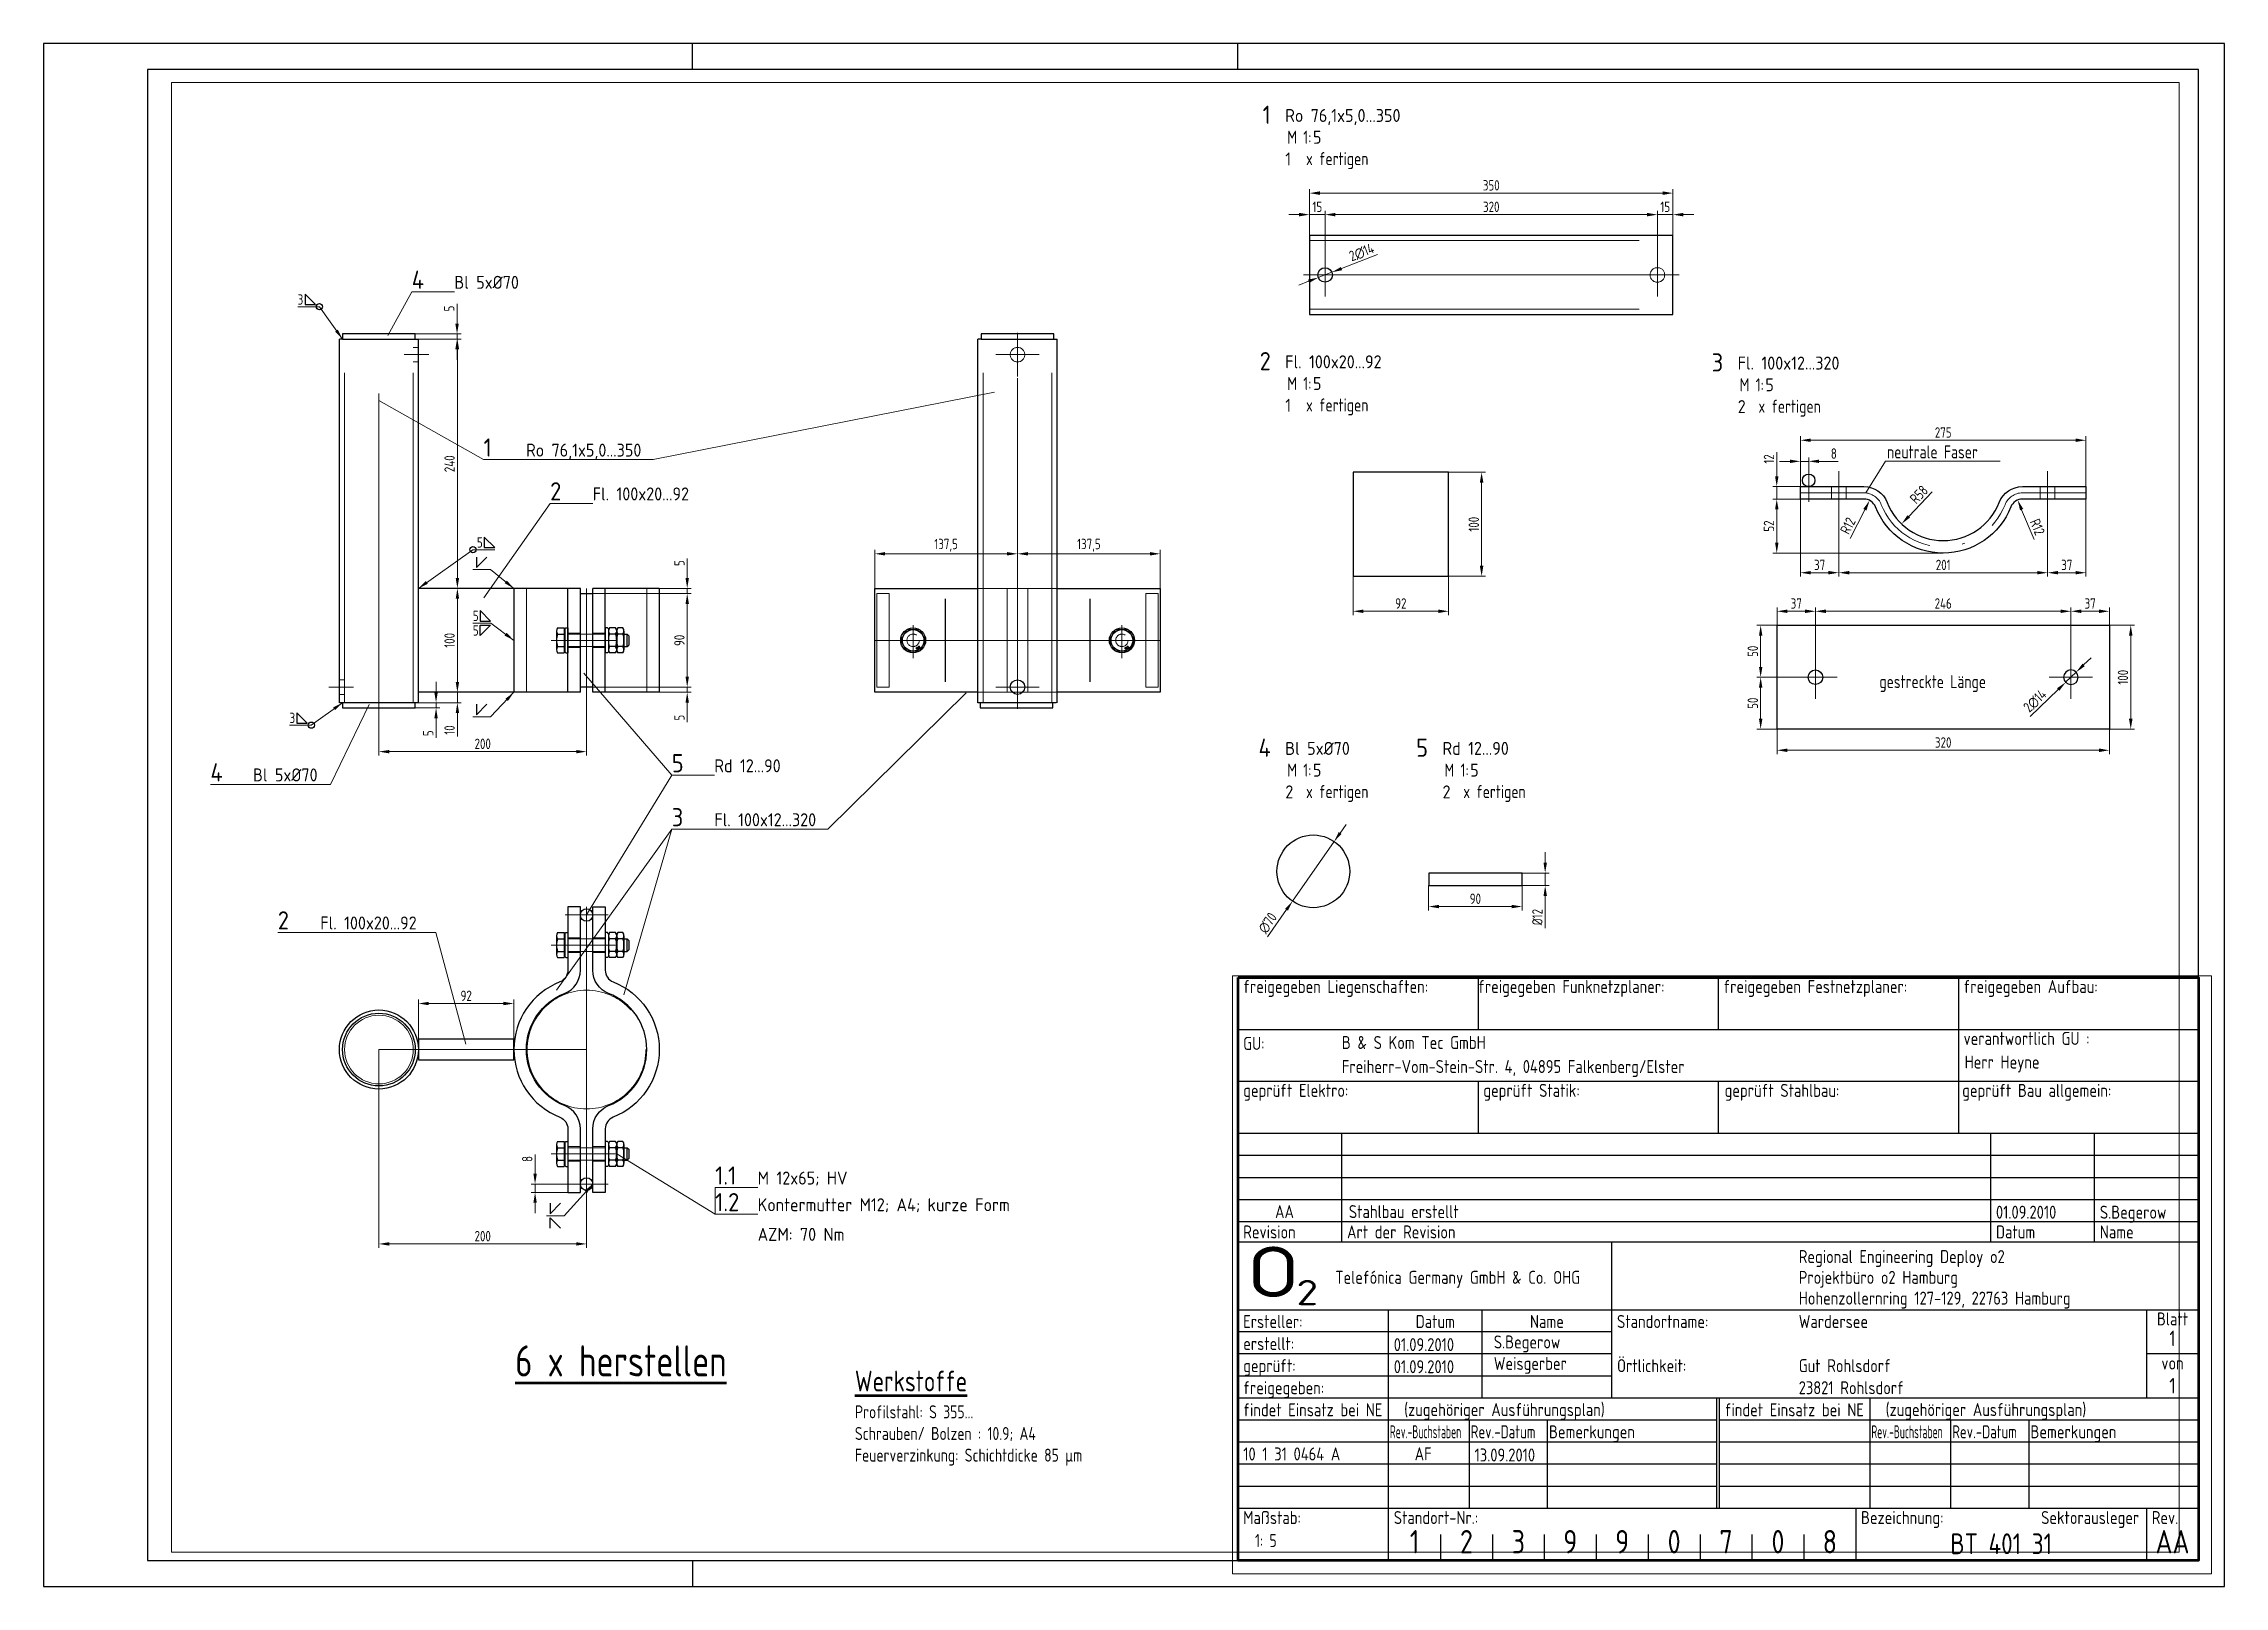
# Paper-space layout 'Layout' of a CAD drawing. Header units: millimetres. Extents: x 547 to 967, y -23 to 274.
# The model-space entities are those that its viewports show. They can reach past a viewport. Long polylines and large blocks are cut down to what shows.
import ezdxf
from ezdxf.enums import TextEntityAlignment as Align

# ---------------------------------------------------------------- set-up
doc = ezdxf.new("R2010")
doc.units = ezdxf.units.MM
doc.linetypes.add('STRICHLINIE', pattern=[19.05, 12.7, -6.35])
doc.linetypes.add('STRICHPUNKT', pattern=[25.4, 12.7, -6.35, 0, -6.35])
doc.layers.add('00_Ansichtsfenster', color=7, linetype='Continuous', plot=False)
for name, color, linetype, lineweight in [('00_Bemassung', 7, 'Continuous', 25), ('00_Positionen', 20, 'Continuous', 50), ('00_Positionslinien', 136, 'Continuous', 9), ('00_Rahmen_Schriftfeld', 7, 'Continuous', 25), ('00_Text_groß', 20, 'Continuous', 50), ('00_Text_klein', 61, 'Continuous', 25), ('00_Text_PapierBereich', 7, 'Continuous', 25), ('10_yy_Stahl', 6, 'Continuous', 25), ('10_yy_Stahl_Achse', 8, 'STRICHPUNKT', 9), ('10_yy_Stahl_VDK', 8, 'STRICHLINIE', 9), ('99_Gebaeude_VDK', 53, 'STRICHLINIE', 18)]:
    doc.layers.add(name, color=color, linetype=linetype, lineweight=lineweight)
doc.styles.add('ISOCP', font='ISOCP', dxfattribs={"width": 0.9})
doc.styles.add('SIMPLEX', font='SIMPLEX.SHX')
doc.styles.get("Standard").update_dxf_attribs({"font": 'isocp.shx', "width": 0.85})
doc.styles.add('Stil1', font='isocpeur.ttf')
doc.dimstyles.new('1zu 5', dxfattribs={"dimscale": 5, "dimtxt": 2, "dimasz": 2, "dimexe": 0.75, "dimexo": 0, "dimgap": 0.5, "dimtad": 1, "dimdec": 0, "dimtxsty": 'Standard', "dimcen": 2, "dimclrd": 256, "dimclre": 256, "dimclrt": 256, "dimadec": 0, "dimazin": 2, "dimtfac": 1, "dimtdec": 0, "dimtmove": 0, "dimatfit": 3, "dimfxl": 0, "dimlwd": 9, "dimlwe": 9, "dimarcsym": 0})

psp = doc.layouts.new('Layout')

# ---------------------------------------------------------------- texts
at = {"layer": '00_Rahmen_Schriftfeld', "width": 0.85}
psp.add_text('1', height=3, dxfattribs=at).set_placement((956.87, 22.08), align=Align.BOTTOM_CENTER)
psp.add_text('1: 5', height=2.5, dxfattribs=at).set_placement((780.18, -15.7))

msp = doc.modelspace()

# ---------------------------------------------------------------- texts
at = {"layer": '00_Bemassung', "char_height": 10}
for s, insert, attachment_point in [('3', (67777.329, -14952.467), 7), ('5', (67949.963, -15186.319), 7), ('5', (67946.036, -15256.997), 7), ('5', (67946.036, -15260.997), 1), ('3', (67769.477, -15355.232), 7)]:
    msp.add_mtext(s, dxfattribs=dict(at, insert=insert, attachment_point=attachment_point))
at = {"layer": '00_Rahmen_Schriftfeld', "style": 'ISOCP', "width": 0.9}
for s, p in [('Regional Engineering Deploy o2', (10709.571, 5301.899)), ('Telefónica Germany GmbH & Co. OHG', (1782.282, 4901.899)), ('Projektbüro o2 Hamburg', (10709.571, 4901.899)), ('Hohenzollernring 127-129, 22763 Hamburg', (10709.571, 4501.899)), ('Wardersee', (10709.072, 4051.899)), ('Gut Rohlsdorf', (10709.072, 3201.899)), ('23821 Rohlsdorf', (10709.072, 2776.899)), ('10 1 31 0464 A', (9.072, 1501.899))]:
    msp.add_text(s, height=250, dxfattribs=at).set_placement(p)
at = {"layer": '00_Rahmen_Schriftfeld', "lineweight": 50, "style": 'ISOCP', "width": 0.9}
for s, p in [('1', (3309.072, -423.101)), ('2', (4309.072, -423.101)), ('3', (5309.072, -423.101)), ('9', (6309.072, -423.101)), ('9', (7309.072, -423.101)), ('0', (8309.072, -423.101)), ('7', (9309.072, -423.101)), ('0', (10309.072, -423.101)), ('8', (11309.072, -423.101))]:
    msp.add_text(s, height=450, dxfattribs=at).set_placement(p, align=Align.BOTTOM_CENTER)
at = {"layer": '00_Text_groß', "color": 1, "attachment_point": 1}
for s, insert, char_height in [('{\\L6 x herstellen}', (67986.775, -15954.189), 30), ('{\\Fisocp.shx|c1;\\LWerkstoffe\\Fisocp.shx|c0;}', (68313.907, -15978.538), 20)]:
    msp.add_mtext(s, dxfattribs=dict(at, insert=insert, char_height=char_height))
at = {"layer": '00_Text_klein'}
msp.add_text('AZM: 70 Nm', height=12.5, dxfattribs=at).set_placement((68220.283, -15853.624))
at = {"layer": '00_Text_klein', "char_height": 12.5, "attachment_point": 1}
for s, insert in [('neutrale Faser', (69307.83, -15087.957)), ('gestreckte Länge', (69300.378, -15309.049)), ('Profilstahl: S 355...\\PSchrauben/ Bolzen : 10.9; A4\\PFeuerverzinkung: Schichtdicke 85 µm', (68313.907, -16011.968))]:
    msp.add_mtext(s, dxfattribs=dict(at, insert=insert))
at = {"layer": '00_Text_PapierBereich', "style": 'ISOCP'}
for s, width, p in [('freigegeben Liegenschaften:', 0.9, (9.072, 10501.899)), ('freigegeben Funknetzplaner:', 0.9, (4534.072, 10501.899)), ('freigegeben Festnetzplaner:', 0.9, (9259.072, 10501.899)), ('freigegeben Aufbau:', 0.9, (13884.072, 10501.899)), ('verantwortlich GU :', 0.9, (13884.072, 9501.899)), ('B & S Kom Tec GmbH', 0.9, (1909.072, 9423.56)), ('GU:', 0.9, (9.072, 9406.295)), ('Herr Heyne', 0.9, (13905.114, 9047.951)), ('Freiherr-Vom-Stein-Str. 4, 04895 Falkenberg/Elster', 0.9, (1909.072, 8961.256)), ('geprüft Elektro:', 0.9, (9.072, 8501.899)), ('geprüft Statik:', 0.9, (4634.072, 8501.899)), ('geprüft Stahlbau:', 0.9, (9281.646, 8501.899)), ('geprüft Bau allgemein:', 0.9, (13858.067, 8501.899)), ('AA', 0.9, (622.309, 6168.003)), ('Stahlbau erstellt', 0.9, (2043.969, 6168.003)), ('01.09.2010', 0.9, (14508.474, 6156.634)), ('S.Begerow', 0.9, (16510.406, 6156.634)), ('Revision', 0.9, (9.072, 5776.899)), ('Art der Revision', 0.9, (2009.072, 5776.899)), ('Datum', 0.9, (14509.072, 5776.899)), ('Name', 0.9, (16509.072, 5776.899)), ('Ersteller:', 0.9, (9.072, 4051.899)), ('Standortname:', 0.9, (7209.072, 4051.899)), ('S.Begerow', 0.9, (4835.625, 3657.974)), ('erstellt:', 0.9, (9.072, 3626.899)), ('01.09.2010', 0.9, (2908.474, 3606.634)), ('Örtlichkeit:', 0.9, (7209.072, 3201.899)), ('Weisgerber', 0.9, (4835.625, 3245.054)), ('geprüft:', 0.9, (9.072, 3201.899)), ('01.09.2010', 0.9, (2908.474, 3181.634)), ('freigegeben:', 0.9, (9.072, 2776.899)), ('(zugehöriger Ausführungsplan)', 0.9, (3109.072, 2356.243)), ('(zugehöriger Ausführungsplan)', 0.9, (12383.817, 2356.243)), ('findet Einsatz bei NE', 0.9, (9.072, 2351.899)), ('findet Einsatz bei NE', 0.9, (9283.817, 2351.899)), ('Rev.-Buchstaben', 0.6, (2834.418, 1929.001)), ('Rev.-Datum', 0.8, (4391.209, 1929.001)), ('Bemerkungen', 0.9, (5898.501, 1929.001)), ('Rev.-Buchstaben', 0.6, (12109.163, 1929.001)), ('Rev.-Datum', 0.8, (13665.955, 1929.001)), ('Bemerkungen', 0.9, (15173.246, 1929.001)), ('AF', 0.9, (3311.638, 1504.001)), ('13.09.2010', 0.9, (4465.266, 1481.634)), ('Maßstab:', 0.9, (9.072, 276.899)), ('Standort-Nr.:', 0.9, (2909.072, 276.899)), ('Bezeichnung:', 0.9, (11909.072, 276.899)), ('Rev.', 0.9, (17509.072, 276.899))]:
    msp.add_text(s, height=250, dxfattribs=dict(at, width=width)).set_placement(p)
at = {"layer": '00_Text_PapierBereich', "color": 180, "style": 'Stil1'}
for s, height, width, p, p2 in [('O', 971.577, 1.314504, (78.647, 4647.118), (1100.361, 4647.118)), ('2', 485.789, 1.228493, (1033.868, 4491.155), (1451.619, 4491.155))]:
    msp.add_text(s, height=height, dxfattribs=dict(at, width=width)).set_placement(p, p2, align=Align.FIT)
at = {"layer": '00_Text_PapierBereich', "style": 'ISOCP', "width": 0.9}
for s, height, p in [('Blatt', 250, (17909.072, 4026.899)), ('Datum', 250, (3709.072, 3976.899)), ('Name', 250, (5859.072, 3976.899)), ('von', 250, (17909.072, 3176.899)), ('1', 300, (17909.072, 2701.899))]:
    msp.add_text(s, height=height, dxfattribs=at).set_placement(p, align=Align.BOTTOM_CENTER)
msp.add_text('Sektorausleger', height=250, dxfattribs=at).set_placement((17267.719, 276.899), align=Align.RIGHT)
at = {"layer": '00_Text_PapierBereich', "lineweight": 50, "style": 'ISOCP', "width": 0.9}
for s, height, p in [('AA', 450, (17909.072, -423.101)), ('BT 401 31', 400, (14609.072, -423.101))]:
    msp.add_text(s, height=height, dxfattribs=at).set_placement(p, align=Align.BOTTOM_CENTER)

# ---------------------------------------------------------------- blocks, each defined once
blk = doc.blocks.new('Positionsbezeichnung')
at = {"color": 7, "linetype": 'Continuous', "lineweight": 25, "char_height": 2.5, "attachment_point": 1}
for s, insert in [('M 1:', (0.17, -1.67)), ('x fertigen', (3.78, -5.8))]:
    blk.add_mtext(s, dxfattribs=dict(at, insert=insert))
at = {"linetype": 'Continuous', "lineweight": 50}
blk.add_attdef('POS-NR.', text='', height=3.5, dxfattribs=at).set_placement((-3.01, -0.36), align=Align.RIGHT)
at = {"color": 7, "linetype": 'Continuous', "lineweight": 25}
for tag, p in [('BAUTEIL', (-0.23, 0.01)), ('MAßSTAB', (5.11, -4.17)), ('ANZAHL', (-0.21, -8.36)), ('ZUSATZ1', (-0.21, -12.51)), ('ZUSATZ2', (-0.21, -16.66))]:
    blk.add_attdef(tag, p, '', height=2.5, dxfattribs=at)
blk = doc.blocks.new('*D58')
at = {"layer": '00_Bemassung', "lineweight": 9}
for p, q in [((69214.4, -15103.3), (69204.4, -15103.3)), ((69224.4, -15127.6), (69224.4, -15099.5)), ((69224.4, -15103.3), (69232.4, -15103.3)), ((69232.4, -15115.6), (69232.4, -15099.5)), ((69242.4, -15103.3), (69260.8, -15103.3))]:
    blk.add_line(p, q, dxfattribs=at)
at = {"layer": '00_Bemassung'}
for points in [[(69214.4, -15101.6), (69214.4, -15104.9), (69224.4, -15103.3)], [(69242.4, -15101.6), (69242.4, -15104.9), (69232.4, -15103.3)]]:
    blk.add_solid(points, dxfattribs=at)
at = {"layer": 'Defpoints', "color": 0}
for p in [(69232.4, -15103.3), (69232.4, -15115.6), (69224.4, -15127.6)]:
    blk.add_point(p, dxfattribs=at)
at = {"layer": '00_Bemassung', "insert": (69256.6, -15095.8), "char_height": 10, "attachment_point": 5}
blk.add_mtext('8', dxfattribs=at)
blk = doc.blocks.new('*D28')
at = {"layer": '00_Bemassung', "lineweight": 9}
for p, q in [((69224.4, -15139.6), (69197.9, -15139.6)), ((69201.6, -15149.6), (69201.6, -15181.6)), ((69361.9, -15191.6), (69197.9, -15191.6))]:
    blk.add_line(p, q, dxfattribs=at)
at = {"layer": '00_Bemassung'}
for points in [[(69200, -15149.6), (69203.3, -15149.6), (69201.6, -15139.6)], [(69200, -15181.6), (69203.3, -15181.6), (69201.6, -15191.6)]]:
    blk.add_solid(points, dxfattribs=at)
at = {"layer": 'Defpoints', "color": 0}
for p in [(69224.4, -15139.6), (69201.6, -15191.6), (69361.9, -15191.6)]:
    blk.add_point(p, dxfattribs=at)
at = {"layer": '00_Bemassung', "insert": (69194.1, -15165.6), "char_height": 10, "attachment_point": 5, "rotation": 90}
blk.add_mtext('52', dxfattribs=at)
blk = doc.blocks.new('*D29')
at = {"layer": '00_Bemassung', "lineweight": 9}
for p, q in [((69261.4, -15139.6), (69261.4, -15214.2)), ((69462.4, -15139.6), (69462.4, -15214.2)), ((69271.4, -15210.5), (69452.4, -15210.5))]:
    blk.add_line(p, q, dxfattribs=at)
at = {"layer": '00_Bemassung'}
for points in [[(69271.4, -15208.8), (69271.4, -15212.1), (69261.4, -15210.5)], [(69452.4, -15208.8), (69452.4, -15212.1), (69462.4, -15210.5)]]:
    blk.add_solid(points, dxfattribs=at)
at = {"layer": 'Defpoints', "color": 0}
for p in [(69261.4, -15139.6), (69462.4, -15139.6), (69462.4, -15210.5)]:
    blk.add_point(p, dxfattribs=at)
at = {"layer": '00_Bemassung', "insert": (69361.9, -15203), "char_height": 10, "attachment_point": 5}
blk.add_mtext('201', dxfattribs=at)
blk = doc.blocks.new('*D30')
at = {"layer": '00_Bemassung', "lineweight": 9}
for p, q in [((69462.4, -15139.6), (69462.4, -15214.2)), ((69499.4, -15139.6), (69499.4, -15214.2)), ((69472.4, -15210.5), (69489.4, -15210.5))]:
    blk.add_line(p, q, dxfattribs=at)
at = {"layer": '00_Bemassung'}
for points in [[(69472.4, -15208.8), (69472.4, -15212.1), (69462.4, -15210.5)], [(69489.4, -15208.8), (69489.4, -15212.1), (69499.4, -15210.5)]]:
    blk.add_solid(points, dxfattribs=at)
at = {"layer": 'Defpoints', "color": 0}
for p in [(69462.4, -15139.6), (69499.4, -15139.6), (69499.4, -15210.5)]:
    blk.add_point(p, dxfattribs=at)
at = {"layer": '00_Bemassung', "insert": (69480.9, -15203), "char_height": 10, "attachment_point": 5}
blk.add_mtext('37', dxfattribs=at)
blk = doc.blocks.new('*D31')
at = {"layer": '00_Bemassung', "lineweight": 9}
for p, q in [((69224.4, -15127.6), (69224.4, -15079.2)), ((69234.4, -15083), (69489.4, -15083)), ((69499.4, -15127.6), (69499.4, -15079.2))]:
    blk.add_line(p, q, dxfattribs=at)
at = {"layer": '00_Bemassung'}
for points in [[(69234.4, -15081.3), (69234.4, -15084.6), (69224.4, -15083)], [(69489.4, -15081.3), (69489.4, -15084.6), (69499.4, -15083)]]:
    blk.add_solid(points, dxfattribs=at)
at = {"layer": 'Defpoints', "color": 0}
for p in [(69499.4, -15083), (69224.4, -15127.6), (69499.4, -15127.6)]:
    blk.add_point(p, dxfattribs=at)
at = {"layer": '00_Bemassung', "insert": (69361.9, -15075.5), "char_height": 10, "attachment_point": 5}
blk.add_mtext('275', dxfattribs=at)
blk = doc.blocks.new('*D32')
at = {"layer": '00_Bemassung', "lineweight": 9}
for p, q in [((69201.6, -15117.6), (69201.6, -15094.4)), ((69224.4, -15127.6), (69197.9, -15127.6)), ((69224.4, -15139.6), (69197.9, -15139.6)), ((69201.6, -15139.6), (69201.6, -15127.6)), ((69201.6, -15149.6), (69201.6, -15159.6))]:
    blk.add_line(p, q, dxfattribs=at)
at = {"layer": '00_Bemassung'}
for points in [[(69200, -15117.6), (69203.3, -15117.6), (69201.6, -15127.6)], [(69200, -15149.6), (69203.3, -15149.6), (69201.6, -15139.6)]]:
    blk.add_solid(points, dxfattribs=at)
at = {"layer": 'Defpoints', "color": 0}
for p in [(69201.6, -15127.6), (69224.4, -15127.6), (69224.4, -15139.6)]:
    blk.add_point(p, dxfattribs=at)
at = {"layer": '00_Bemassung', "insert": (69194.1, -15101), "char_height": 10, "attachment_point": 5, "rotation": 90}
blk.add_mtext('12', dxfattribs=at)
blk = doc.blocks.new('*D33')
at = {"layer": '00_Bemassung', "lineweight": 9}
for p, q in [((69224.4, -15139.6), (69224.4, -15214.2)), ((69261.4, -15139.6), (69261.4, -15214.2)), ((69251.4, -15210.5), (69234.4, -15210.5))]:
    blk.add_line(p, q, dxfattribs=at)
at = {"layer": '00_Bemassung'}
for points in [[(69234.4, -15208.8), (69234.4, -15212.1), (69224.4, -15210.5)], [(69251.4, -15208.8), (69251.4, -15212.1), (69261.4, -15210.5)]]:
    blk.add_solid(points, dxfattribs=at)
at = {"layer": 'Defpoints', "color": 0}
for p in [(69224.4, -15139.6), (69261.4, -15139.6), (69224.4, -15210.5)]:
    blk.add_point(p, dxfattribs=at)
at = {"layer": '00_Bemassung', "insert": (69242.9, -15203), "char_height": 10, "attachment_point": 5}
blk.add_mtext('37', dxfattribs=at)
blk = doc.blocks.new('*D34')
at = {"layer": '00_Bemassung', "lineweight": 9}
for p, q in [((69238.9, -15311.1), (69238.9, -15243.9)), ((69484.9, -15311.1), (69484.9, -15243.9)), ((69248.9, -15247.6), (69474.9, -15247.6))]:
    blk.add_line(p, q, dxfattribs=at)
at = {"layer": '00_Bemassung'}
for points in [[(69248.9, -15245.9), (69248.9, -15249.3), (69238.9, -15247.6)], [(69474.9, -15245.9), (69474.9, -15249.3), (69484.9, -15247.6)]]:
    blk.add_solid(points, dxfattribs=at)
at = {"layer": 'Defpoints', "color": 0}
for p in [(69484.9, -15247.6), (69238.9, -15311.1), (69484.9, -15311.1)]:
    blk.add_point(p, dxfattribs=at)
at = {"layer": '00_Bemassung', "insert": (69361.9, -15240.1), "char_height": 10, "attachment_point": 5}
blk.add_mtext('246', dxfattribs=at)
blk = doc.blocks.new('*D35')
at = {"layer": '00_Bemassung', "lineweight": 9}
for p, q in [((69484.9, -15311.1), (69484.9, -15243.9)), ((69521.9, -15261.1), (69521.9, -15243.9)), ((69494.9, -15247.6), (69511.9, -15247.6))]:
    blk.add_line(p, q, dxfattribs=at)
at = {"layer": '00_Bemassung'}
for points in [[(69494.9, -15245.9), (69494.9, -15249.3), (69484.9, -15247.6)], [(69511.9, -15245.9), (69511.9, -15249.3), (69521.9, -15247.6)]]:
    blk.add_solid(points, dxfattribs=at)
at = {"layer": 'Defpoints', "color": 0}
for p in [(69521.9, -15247.6), (69521.9, -15261.1), (69484.9, -15311.1)]:
    blk.add_point(p, dxfattribs=at)
at = {"layer": '00_Bemassung', "insert": (69503.4, -15240.1), "char_height": 10, "attachment_point": 5}
blk.add_mtext('37', dxfattribs=at)
blk = doc.blocks.new('*D36')
at = {"layer": '00_Bemassung', "lineweight": 9}
for p, q in [((69201.9, -15361.1), (69201.9, -15385.1)), ((69521.9, -15361.1), (69521.9, -15385.1)), ((69211.9, -15381.4), (69511.9, -15381.4))]:
    blk.add_line(p, q, dxfattribs=at)
at = {"layer": '00_Bemassung'}
for points in [[(69211.9, -15379.7), (69211.9, -15383.1), (69201.9, -15381.4)], [(69511.9, -15379.7), (69511.9, -15383.1), (69521.9, -15381.4)]]:
    blk.add_solid(points, dxfattribs=at)
at = {"layer": 'Defpoints', "color": 0}
for p in [(69201.9, -15361.1), (69521.9, -15361.1), (69521.9, -15381.4)]:
    blk.add_point(p, dxfattribs=at)
at = {"layer": '00_Bemassung', "insert": (69361.9, -15373.9), "char_height": 10, "attachment_point": 5}
blk.add_mtext('320', dxfattribs=at)
blk = doc.blocks.new('*D37')
at = {"layer": '00_Bemassung', "lineweight": 9}
for p, q in [((69521.9, -15261.1), (69546.2, -15261.1)), ((69542.5, -15351.1), (69542.5, -15271.1)), ((69521.9, -15361.1), (69546.2, -15361.1))]:
    blk.add_line(p, q, dxfattribs=at)
at = {"layer": '00_Bemassung'}
for points in [[(69540.8, -15271.1), (69544.2, -15271.1), (69542.5, -15261.1)], [(69540.8, -15351.1), (69544.2, -15351.1), (69542.5, -15361.1)]]:
    blk.add_solid(points, dxfattribs=at)
at = {"layer": 'Defpoints', "color": 0}
for p in [(69521.9, -15261.1), (69542.5, -15261.1), (69521.9, -15361.1)]:
    blk.add_point(p, dxfattribs=at)
at = {"layer": '00_Bemassung', "insert": (69535, -15311.1), "char_height": 10, "attachment_point": 5, "rotation": 90}
blk.add_mtext('100', dxfattribs=at)
blk = doc.blocks.new('*D38')
at = {"layer": '00_Bemassung', "lineweight": 9}
for p, q in [((69201.9, -15261.1), (69201.9, -15243.9)), ((69238.9, -15311.1), (69238.9, -15243.9)), ((69228.9, -15247.6), (69211.9, -15247.6))]:
    blk.add_line(p, q, dxfattribs=at)
at = {"layer": '00_Bemassung'}
for points in [[(69211.9, -15245.9), (69211.9, -15249.3), (69201.9, -15247.6)], [(69228.9, -15245.9), (69228.9, -15249.3), (69238.9, -15247.6)]]:
    blk.add_solid(points, dxfattribs=at)
at = {"layer": 'Defpoints', "color": 0}
for p in [(69201.9, -15247.6), (69201.9, -15261.1), (69238.9, -15311.1)]:
    blk.add_point(p, dxfattribs=at)
at = {"layer": '00_Bemassung', "insert": (69220.4, -15240.1), "char_height": 10, "attachment_point": 5}
blk.add_mtext('37', dxfattribs=at)
blk = doc.blocks.new('*D59')
at = {"layer": '00_Bemassung', "lineweight": 9}
blk.add_line((69351.2, -15132.7), (69328.7, -15156.3), dxfattribs=at)
at = {"layer": '00_Bemassung'}
blk.add_solid([(69327.5, -15155.1), (69329.9, -15157.4), (69321.8, -15163.5)], dxfattribs=at)
at = {"layer": 'Defpoints', "color": 0}
for p in [(69361.9, -15121.6), (69321.8, -15163.5)]:
    blk.add_point(p, dxfattribs=at)
at = {"layer": '00_Bemassung', "insert": (69338.5, -15135.2), "char_height": 10, "attachment_point": 5, "rotation": 46.2904}
blk.add_mtext('R58', dxfattribs=at)
blk = doc.blocks.new('*D60')
at = {"layer": '00_Bemassung', "lineweight": 9}
blk.add_line((69449.5, -15178.6), (69437.4, -15149.8), dxfattribs=at)
at = {"layer": '00_Bemassung'}
blk.add_solid([(69439, -15149.1), (69435.9, -15150.4), (69433.6, -15140.5)], dxfattribs=at)
at = {"layer": 'Defpoints', "color": 0}
for p in [(69433.6, -15140.5), (69438.2, -15151.6)]:
    blk.add_point(p, dxfattribs=at)
at = {"layer": '00_Bemassung', "insert": (69452.6, -15166.5), "char_height": 10, "attachment_point": 5, "rotation": 292.6977}
blk.add_mtext('R12', dxfattribs=at)
blk = doc.blocks.new('*D61')
at = {"layer": '00_Bemassung', "lineweight": 9}
blk.add_line((69272.2, -15177.6), (69286.5, -15149.8), dxfattribs=at)
at = {"layer": '00_Bemassung'}
blk.add_solid([(69285, -15149.1), (69288, -15150.6), (69291, -15140.9)], dxfattribs=at)
at = {"layer": 'Defpoints', "color": 0}
for p in [(69291, -15140.9), (69285.6, -15151.6)]:
    blk.add_point(p, dxfattribs=at)
at = {"layer": '00_Bemassung', "insert": (69270.1, -15165.3), "char_height": 10, "attachment_point": 5, "rotation": 62.823}
blk.add_mtext('R12', dxfattribs=at)
blk = doc.blocks.new('*D39')
at = {"layer": '00_Bemassung', "lineweight": 9}
for p, q in [((69201.9, -15261.1), (69182.4, -15261.1)), ((69186.1, -15301.1), (69186.1, -15271.1)), ((69238.9, -15311.1), (69182.4, -15311.1))]:
    blk.add_line(p, q, dxfattribs=at)
at = {"layer": '00_Bemassung'}
for points in [[(69184.5, -15271.1), (69187.8, -15271.1), (69186.1, -15261.1)], [(69184.5, -15301.1), (69187.8, -15301.1), (69186.1, -15311.1)]]:
    blk.add_solid(points, dxfattribs=at)
at = {"layer": 'Defpoints', "color": 0}
for p in [(69186.1, -15261.1), (69201.9, -15261.1), (69238.9, -15311.1)]:
    blk.add_point(p, dxfattribs=at)
at = {"layer": '00_Bemassung', "insert": (69178.6, -15286.1), "char_height": 10, "attachment_point": 5, "rotation": 90}
blk.add_mtext('50', dxfattribs=at)
blk = doc.blocks.new('*D40')
at = {"layer": '00_Bemassung', "lineweight": 9}
for p, q in [((69238.9, -15311.1), (69182.4, -15311.1)), ((69186.1, -15321.1), (69186.1, -15351.1)), ((69201.9, -15361.1), (69182.4, -15361.1))]:
    blk.add_line(p, q, dxfattribs=at)
at = {"layer": '00_Bemassung'}
for points in [[(69184.5, -15321.1), (69187.8, -15321.1), (69186.1, -15311.1)], [(69184.5, -15351.1), (69187.8, -15351.1), (69186.1, -15361.1)]]:
    blk.add_solid(points, dxfattribs=at)
at = {"layer": 'Defpoints', "color": 0}
for p in [(69238.9, -15311.1), (69186.1, -15361.1), (69201.9, -15361.1)]:
    blk.add_point(p, dxfattribs=at)
at = {"layer": '00_Bemassung', "insert": (69178.6, -15336.1), "char_height": 10, "attachment_point": 5, "rotation": 90}
blk.add_mtext('50', dxfattribs=at)
blk = doc.blocks.new('Loch Ø 14')
at = {"color": 8, "linetype": 'STRICHPUNKT', "lineweight": 5, "ltscale": 0.2}
for p, q in [((20.9, 0), (-20.9, 0)), ((0, -20.9), (0, 20.9))]:
    blk.add_line(p, q, dxfattribs=at)
at = {"color": 0, "linetype": 'ByBlock', "lineweight": -2}
blk.add_circle((0, 0), 7, dxfattribs=at)
blk = doc.blocks.new('*D41')
at = {"layer": '00_Bemassung', "lineweight": 9}
for p, q in [((69489.9, -15306.2), (69479.8, -15316)), ((69497.1, -15299.3), (69504.3, -15292.4)), ((69445.8, -15348.8), (69472.6, -15322.9))]:
    blk.add_line(p, q, dxfattribs=at)
at = {"layer": '00_Bemassung'}
for points in [[(69496, -15298.1), (69498.3, -15300.5), (69489.9, -15306.2)], [(69471.5, -15321.7), (69473.8, -15324.1), (69479.8, -15316)]]:
    blk.add_solid(points, dxfattribs=at)
at = {"layer": 'Defpoints', "color": 0}
for p in [(69489.9, -15306.2), (69479.8, -15316)]:
    blk.add_point(p, dxfattribs=at)
at = {"layer": '00_Bemassung', "insert": (69450.4, -15333.9), "char_height": 10, "attachment_point": 5, "rotation": 43.9168}
blk.add_mtext('2∅14', dxfattribs=at)
blk = doc.blocks.new('Position')
at = {"color": 136, "lineweight": 5}
blk.add_line((0, 0), (8.23, 0), dxfattribs=at)
blk.add_attdef('POSNR', (0, 0.57), '', height=3.5)
at = {"color": 7, "lineweight": 25}
blk.add_attdef('POSBEZ', (8.19, 0.57), '', height=2.5, dxfattribs=at)
blk = doc.blocks.new('*D42')
at = {"layer": '00_Bemassung', "lineweight": 9}
for p, q in [((68152.4, -15215.6), (68152.4, -15196.8)), ((68061.5, -15230.6), (68156.2, -15230.6)), ((68125.5, -15225.6), (68156.2, -15225.6)), ((68152.4, -15230.6), (68152.4, -15225.6)), ((68152.4, -15240.6), (68152.4, -15250.6))]:
    blk.add_line(p, q, dxfattribs=at)
at = {"layer": '00_Bemassung'}
for points in [[(68150.8, -15215.6), (68154.1, -15215.6), (68152.4, -15225.6)], [(68150.8, -15240.6), (68154.1, -15240.6), (68152.4, -15230.6)]]:
    blk.add_solid(points, dxfattribs=at)
at = {"layer": 'Defpoints', "color": 0}
for p in [(68061.5, -15230.6), (68125.5, -15225.6), (68152.4, -15225.6)]:
    blk.add_point(p, dxfattribs=at)
at = {"layer": '00_Bemassung', "insert": (68144.9, -15201.2), "char_height": 10, "attachment_point": 5, "rotation": 90}
blk.add_mtext('5', dxfattribs=at)
blk = doc.blocks.new('*D43')
at = {"layer": '00_Bemassung', "lineweight": 9}
for p, q in [((68061.5, -15230.6), (68156.2, -15230.6)), ((68152.4, -15240.6), (68152.4, -15310.6)), ((68061.5, -15320.6), (68156.2, -15320.6))]:
    blk.add_line(p, q, dxfattribs=at)
at = {"layer": '00_Bemassung'}
for points in [[(68150.8, -15240.6), (68154.1, -15240.6), (68152.4, -15230.6)], [(68150.8, -15310.6), (68154.1, -15310.6), (68152.4, -15320.6)]]:
    blk.add_solid(points, dxfattribs=at)
at = {"layer": 'Defpoints', "color": 0}
for p in [(68061.5, -15230.6), (68061.5, -15320.6), (68152.4, -15320.6)]:
    blk.add_point(p, dxfattribs=at)
at = {"layer": '00_Bemassung', "insert": (68144.9, -15275.6), "char_height": 10, "attachment_point": 5, "rotation": 90}
blk.add_mtext('90', dxfattribs=at)
blk = doc.blocks.new('*D44')
at = {"layer": '00_Bemassung', "lineweight": 9}
for p, q in [((68152.4, -15310.6), (68152.4, -15300.6)), ((68061.5, -15320.6), (68156.2, -15320.6)), ((68125.5, -15325.6), (68156.2, -15325.6)), ((68152.4, -15320.6), (68152.4, -15325.6)), ((68152.4, -15335.6), (68152.4, -15354.3))]:
    blk.add_line(p, q, dxfattribs=at)
at = {"layer": '00_Bemassung'}
for points in [[(68150.8, -15310.6), (68154.1, -15310.6), (68152.4, -15320.6)], [(68150.8, -15335.6), (68154.1, -15335.6), (68152.4, -15325.6)]]:
    blk.add_solid(points, dxfattribs=at)
at = {"layer": 'Defpoints', "color": 0}
for p in [(68061.5, -15320.6), (68125.5, -15325.6), (68152.4, -15325.6)]:
    blk.add_point(p, dxfattribs=at)
at = {"layer": '00_Bemassung', "insert": (68144.9, -15350), "char_height": 10, "attachment_point": 5, "rotation": 90}
blk.add_mtext('5', dxfattribs=at)
blk = doc.blocks.new('*D45')
at = {"layer": '00_Bemassung', "lineweight": 9}
for p, q in [((68333, -15225.6), (68333, -15188.5)), ((68343, -15192.3), (68460.5, -15192.3)), ((68470.5, -15225.6), (68470.5, -15188.5))]:
    blk.add_line(p, q, dxfattribs=at)
at = {"layer": '00_Bemassung'}
for points in [[(68343, -15190.6), (68343, -15193.9), (68333, -15192.3)], [(68460.5, -15190.6), (68460.5, -15193.9), (68470.5, -15192.3)]]:
    blk.add_solid(points, dxfattribs=at)
at = {"layer": 'Defpoints', "color": 0}
for p in [(68470.5, -15192.3), (68333, -15225.6), (68470.5, -15225.6)]:
    blk.add_point(p, dxfattribs=at)
at = {"layer": '00_Bemassung', "insert": (68401.7, -15184), "char_height": 10, "attachment_point": 5}
blk.add_mtext('137,5', dxfattribs=at)
blk = doc.blocks.new('*D46')
at = {"layer": '00_Bemassung', "lineweight": 9}
for p, q in [((68470.5, -15225.6), (68470.5, -15188.5)), ((68480.5, -15192.3), (68598, -15192.3)), ((68608, -15225.6), (68608, -15188.5))]:
    blk.add_line(p, q, dxfattribs=at)
at = {"layer": '00_Bemassung'}
for points in [[(68480.5, -15190.6), (68480.5, -15193.9), (68470.5, -15192.3)], [(68598, -15190.6), (68598, -15193.9), (68608, -15192.3)]]:
    blk.add_solid(points, dxfattribs=at)
at = {"layer": 'Defpoints', "color": 0}
for p in [(68608, -15192.3), (68470.5, -15225.6), (68608, -15225.6)]:
    blk.add_point(p, dxfattribs=at)
at = {"layer": '00_Bemassung', "insert": (68539.2, -15184), "char_height": 10, "attachment_point": 5}
blk.add_mtext('137,5', dxfattribs=at)
blk = doc.blocks.new('*D47')
at = {"layer": '00_Bemassung', "lineweight": 9}
for p, q in [((68005.9, -15789), (68005.9, -15770.6)), ((68049.5, -15799), (68002.2, -15799)), ((68037.5, -15807), (68002.2, -15807)), ((68005.9, -15807), (68005.9, -15799)), ((68005.9, -15817), (68005.9, -15827))]:
    blk.add_line(p, q, dxfattribs=at)
at = {"layer": '00_Bemassung'}
for points in [[(68004.3, -15789), (68007.6, -15789), (68005.9, -15799)], [(68004.3, -15817), (68007.6, -15817), (68005.9, -15807)]]:
    blk.add_solid(points, dxfattribs=at)
at = {"layer": 'Defpoints', "color": 0}
for p in [(68005.9, -15799), (68037.5, -15807), (68049.5, -15799)]:
    blk.add_point(p, dxfattribs=at)
at = {"layer": '00_Bemassung', "insert": (67998.4, -15774.8), "char_height": 10, "attachment_point": 5, "rotation": 90}
blk.add_mtext('8', dxfattribs=at)
blk = doc.blocks.new('*D48')
at = {"layer": '00_Bemassung', "lineweight": 9}
for p, q in [((67855.5, -15310.6), (67855.5, -15386.5)), ((68055.5, -15320.6), (68055.5, -15386.5)), ((67865.5, -15382.7), (68045.5, -15382.7))]:
    blk.add_line(p, q, dxfattribs=at)
at = {"layer": '00_Bemassung'}
for points in [[(67865.5, -15381.1), (67865.5, -15384.4), (67855.5, -15382.7)], [(68045.5, -15381.1), (68045.5, -15384.4), (68055.5, -15382.7)]]:
    blk.add_solid(points, dxfattribs=at)
at = {"layer": 'Defpoints', "color": 0}
for p in [(67855.5, -15310.6), (68055.5, -15320.6), (68055.5, -15382.7)]:
    blk.add_point(p, dxfattribs=at)
at = {"layer": '00_Bemassung', "insert": (67955.5, -15375.2), "char_height": 10, "attachment_point": 5}
blk.add_mtext('200', dxfattribs=at)
blk = doc.blocks.new('*D62')
at = {"layer": '00_Bemassung', "lineweight": 9}
for p, q in [((68866.4, -15511.6), (68866.4, -15535.6)), ((68956.4, -15511.6), (68956.4, -15535.6)), ((68876.4, -15531.8), (68946.4, -15531.8))]:
    blk.add_line(p, q, dxfattribs=at)
at = {"layer": '00_Bemassung'}
for points in [[(68876.4, -15530.2), (68876.4, -15533.5), (68866.4, -15531.8)], [(68946.4, -15530.2), (68946.4, -15533.5), (68956.4, -15531.8)]]:
    blk.add_solid(points, dxfattribs=at)
at = {"layer": 'Defpoints', "color": 0}
for p in [(68866.4, -15511.6), (68956.4, -15511.6), (68956.4, -15531.8)]:
    blk.add_point(p, dxfattribs=at)
at = {"layer": '00_Bemassung', "insert": (68911.4, -15524.3), "char_height": 10, "attachment_point": 5}
blk.add_mtext('90', dxfattribs=at)
blk = doc.blocks.new('*D63')
at = {"layer": '00_Bemassung', "lineweight": 9}
for p, q in [((68978.6, -15489.6), (68978.6, -15479.6)), ((68956.4, -15499.6), (68982.4, -15499.6)), ((68956.4, -15511.6), (68982.4, -15511.6)), ((68978.6, -15499.6), (68978.6, -15511.6)), ((68978.6, -15521.6), (68978.6, -15552.5))]:
    blk.add_line(p, q, dxfattribs=at)
at = {"layer": '00_Bemassung'}
for points in [[(68977, -15489.6), (68980.3, -15489.6), (68978.6, -15499.6)], [(68977, -15521.6), (68980.3, -15521.6), (68978.6, -15511.6)]]:
    blk.add_solid(points, dxfattribs=at)
at = {"layer": 'Defpoints', "color": 0}
for p in [(68956.4, -15499.6), (68956.4, -15511.6), (68978.6, -15511.6)]:
    blk.add_point(p, dxfattribs=at)
at = {"layer": '00_Bemassung', "insert": (68971.1, -15542), "char_height": 10, "attachment_point": 5, "rotation": 90}
blk.add_mtext('%%c12', dxfattribs=at)
blk = doc.blocks.new('*D64')
at = {"layer": '00_Bemassung', "lineweight": 9}
for p, q in [((68781.2, -15461.1), (68786.9, -15452.9)), ((68775.4, -15469.3), (68735.3, -15526.6)), ((68711.2, -15561), (68729.5, -15534.8))]:
    blk.add_line(p, q, dxfattribs=at)
at = {"layer": '00_Bemassung'}
for points in [[(68779.8, -15460.1), (68782.5, -15462), (68775.4, -15469.3)], [(68728.2, -15533.9), (68730.9, -15535.8), (68735.3, -15526.6)]]:
    blk.add_solid(points, dxfattribs=at)
at = {"layer": 'Defpoints', "color": 0}
for p in [(68775.4, -15469.3), (68735.3, -15526.6)]:
    blk.add_point(p, dxfattribs=at)
at = {"layer": '00_Bemassung', "insert": (68711.4, -15547.7), "char_height": 10, "attachment_point": 5, "rotation": 55.0096}
blk.add_mtext('∅70', dxfattribs=at)
blk = doc.blocks.new('*D65')
at = {"layer": '00_Bemassung', "lineweight": 9}
for p, q in [((68741.7, -14865.8), (68731.7, -14865.8)), ((68751.7, -14885.8), (68751.7, -14862)), ((68751.7, -14865.8), (68766.7, -14865.8)), ((68766.7, -14923.9), (68766.7, -14862)), ((68776.7, -14865.8), (68786.7, -14865.8))]:
    blk.add_line(p, q, dxfattribs=at)
at = {"layer": '00_Bemassung'}
for points in [[(68741.7, -14864.1), (68741.7, -14867.5), (68751.7, -14865.8)], [(68776.7, -14864.1), (68776.7, -14867.5), (68766.7, -14865.8)]]:
    blk.add_solid(points, dxfattribs=at)
at = {"layer": 'Defpoints', "color": 0}
for p in [(68766.7, -14865.8), (68751.7, -14885.8), (68766.7, -14923.9)]:
    blk.add_point(p, dxfattribs=at)
at = {"layer": '00_Bemassung', "insert": (68759.2, -14858.3), "char_height": 10, "attachment_point": 5}
blk.add_mtext('15', dxfattribs=at)
blk = doc.blocks.new('*D66')
at = {"layer": '00_Bemassung', "lineweight": 9}
for p, q in [((68766.7, -14923.9), (68766.7, -14862)), ((68776.7, -14865.8), (69076.7, -14865.8)), ((69086.7, -14923.9), (69086.7, -14862))]:
    blk.add_line(p, q, dxfattribs=at)
at = {"layer": '00_Bemassung'}
for points in [[(68776.7, -14864.1), (68776.7, -14867.5), (68766.7, -14865.8)], [(69076.7, -14864.1), (69076.7, -14867.5), (69086.7, -14865.8)]]:
    blk.add_solid(points, dxfattribs=at)
at = {"layer": 'Defpoints', "color": 0}
for p in [(69086.7, -14865.8), (68766.7, -14923.9), (69086.7, -14923.9)]:
    blk.add_point(p, dxfattribs=at)
at = {"layer": '00_Bemassung', "insert": (68926.7, -14858.3), "char_height": 10, "attachment_point": 5}
blk.add_mtext('320', dxfattribs=at)
blk = doc.blocks.new('*D49')
at = {"layer": '00_Bemassung', "lineweight": 9}
for p, q in [((69076.7, -14865.8), (69066.7, -14865.8)), ((69086.7, -14923.9), (69086.7, -14862)), ((69101.7, -14865.8), (69086.7, -14865.8)), ((69101.7, -14885.8), (69101.7, -14862)), ((69111.7, -14865.8), (69121.7, -14865.8))]:
    blk.add_line(p, q, dxfattribs=at)
at = {"layer": '00_Bemassung'}
for points in [[(69076.7, -14864.1), (69076.7, -14867.5), (69086.7, -14865.8)], [(69111.7, -14864.1), (69111.7, -14867.5), (69101.7, -14865.8)]]:
    blk.add_solid(points, dxfattribs=at)
at = {"layer": 'Defpoints', "color": 0}
for p in [(69086.7, -14865.8), (69101.7, -14885.8), (69086.7, -14923.9)]:
    blk.add_point(p, dxfattribs=at)
at = {"layer": '00_Bemassung', "insert": (69094.2, -14858.3), "char_height": 10, "attachment_point": 5}
blk.add_mtext('15', dxfattribs=at)
blk = doc.blocks.new('*D50')
at = {"layer": '00_Bemassung', "lineweight": 9}
for p, q in [((68751.7, -14885.8), (68751.7, -14841.3)), ((68761.7, -14845.1), (69091.7, -14845.1)), ((69101.7, -14885.8), (69101.7, -14841.3))]:
    blk.add_line(p, q, dxfattribs=at)
at = {"layer": '00_Bemassung'}
for points in [[(68761.7, -14843.4), (68761.7, -14846.8), (68751.7, -14845.1)], [(69091.7, -14843.4), (69091.7, -14846.8), (69101.7, -14845.1)]]:
    blk.add_solid(points, dxfattribs=at)
at = {"layer": 'Defpoints', "color": 0}
for p in [(69101.7, -14845.1), (68751.7, -14885.8), (69101.7, -14885.8)]:
    blk.add_point(p, dxfattribs=at)
at = {"layer": '00_Bemassung', "insert": (68926.7, -14837.6), "char_height": 10, "attachment_point": 5}
blk.add_mtext('350', dxfattribs=at)
blk = doc.blocks.new('*D67')
at = {"layer": '00_Bemassung', "lineweight": 9}
for p, q in [((68817.3, -14904.2), (68782.5, -14917.7)), ((68750.8, -14930), (68741.5, -14933.6)), ((68760.1, -14926.4), (68773.2, -14921.3))]:
    blk.add_line(p, q, dxfattribs=at)
at = {"layer": '00_Bemassung'}
for points in [[(68750.2, -14928.4), (68751.4, -14931.6), (68760.1, -14926.4)], [(68781.9, -14916.2), (68783.1, -14919.3), (68773.2, -14921.3)]]:
    blk.add_solid(points, dxfattribs=at)
at = {"layer": 'Defpoints', "color": 0}
for p in [(68760.1, -14926.4), (68773.2, -14921.3)]:
    blk.add_point(p, dxfattribs=at)
at = {"layer": '00_Bemassung', "insert": (68801.9, -14902.2), "char_height": 10, "attachment_point": 5, "rotation": 21.1793}
blk.add_mtext('2∅14', dxfattribs=at)
blk = doc.blocks.new('*D68')
at = {"layer": '00_Bemassung', "lineweight": 9}
for p, q in [((68793.6, -15213.8), (68793.6, -15251.4)), ((68885.6, -15213.8), (68885.6, -15251.4)), ((68803.6, -15247.6), (68875.6, -15247.6))]:
    blk.add_line(p, q, dxfattribs=at)
at = {"layer": '00_Bemassung'}
for points in [[(68803.6, -15245.9), (68803.6, -15249.3), (68793.6, -15247.6)], [(68875.6, -15245.9), (68875.6, -15249.3), (68885.6, -15247.6)]]:
    blk.add_solid(points, dxfattribs=at)
at = {"layer": 'Defpoints', "color": 0}
for p in [(68793.6, -15213.8), (68885.6, -15213.8), (68885.6, -15247.6)]:
    blk.add_point(p, dxfattribs=at)
at = {"layer": '00_Bemassung', "insert": (68839.6, -15240.1), "char_height": 10, "attachment_point": 5}
blk.add_mtext('92', dxfattribs=at)
blk = doc.blocks.new('*D69')
at = {"layer": '00_Bemassung', "lineweight": 9}
for p, q in [((68885.6, -15113.8), (68921.1, -15113.8)), ((68917.4, -15203.8), (68917.4, -15123.8)), ((68885.6, -15213.8), (68921.1, -15213.8))]:
    blk.add_line(p, q, dxfattribs=at)
at = {"layer": '00_Bemassung'}
for points in [[(68915.7, -15123.8), (68919.1, -15123.8), (68917.4, -15113.8)], [(68915.7, -15203.8), (68919.1, -15203.8), (68917.4, -15213.8)]]:
    blk.add_solid(points, dxfattribs=at)
at = {"layer": 'Defpoints', "color": 0}
for p in [(68885.6, -15113.8), (68917.4, -15113.8), (68885.6, -15213.8)]:
    blk.add_point(p, dxfattribs=at)
at = {"layer": '00_Bemassung', "insert": (68909.9, -15163.8), "char_height": 10, "attachment_point": 5, "rotation": 90}
blk.add_mtext('100', dxfattribs=at)
blk = doc.blocks.new('*D51')
at = {"lineweight": 9}
for p, q in [((67855.5, -15669.5), (67855.5, -15860.3)), ((68055.5, -15784.5), (68055.5, -15860.3)), ((68045.5, -15856.6), (67865.5, -15856.6))]:
    blk.add_line(p, q, dxfattribs=at)
for points in [[(67865.5, -15854.9), (67865.5, -15858.2), (67855.5, -15856.6)], [(68045.5, -15854.9), (68045.5, -15858.2), (68055.5, -15856.6)]]:
    blk.add_solid(points)
at = {"layer": 'Defpoints', "color": 0}
for p in [(67855.5, -15669.5), (68055.5, -15784.5), (67855.5, -15856.6)]:
    blk.add_point(p, dxfattribs=at)
at = {"insert": (67955.5, -15849.1), "char_height": 10, "attachment_point": 5}
blk.add_mtext('200', dxfattribs=at)
blk = doc.blocks.new('*D52')
at = {"lineweight": 9}
for p, q in [((67893.6, -15659.5), (67893.6, -15621.4)), ((67985.5, -15659.5), (67985.5, -15621.4)), ((67903.6, -15625.2), (67975.5, -15625.2))]:
    blk.add_line(p, q, dxfattribs=at)
for points in [[(67903.6, -15623.5), (67903.6, -15626.8), (67893.6, -15625.2)], [(67975.5, -15623.5), (67975.5, -15626.8), (67985.5, -15625.2)]]:
    blk.add_solid(points)
at = {"layer": 'Defpoints', "color": 0}
for p in [(67985.5, -15625.2), (67893.6, -15659.5), (67985.5, -15659.5)]:
    blk.add_point(p, dxfattribs=at)
at = {"insert": (67939.6, -15617.7), "char_height": 10, "attachment_point": 5}
blk.add_mtext('92', dxfattribs=at)
blk = doc.blocks.new('*D53')
at = {"layer": '00_Bemassung', "lineweight": 9}
for p, q in [((67930.8, -14970.6), (67930.8, -14951.8)), ((67890.5, -14980.6), (67934.6, -14980.6)), ((67893.6, -14985.6), (67934.6, -14985.6)), ((67930.8, -14985.6), (67930.8, -14980.6)), ((67930.8, -14995.6), (67930.8, -15005.6))]:
    blk.add_line(p, q, dxfattribs=at)
at = {"layer": '00_Bemassung'}
for points in [[(67929.1, -14970.6), (67932.5, -14970.6), (67930.8, -14980.6)], [(67929.1, -14995.6), (67932.5, -14995.6), (67930.8, -14985.6)]]:
    blk.add_solid(points, dxfattribs=at)
at = {"layer": 'Defpoints', "color": 0}
for p in [(67890.5, -14980.6), (67893.6, -14985.6), (67930.8, -14980.6)]:
    blk.add_point(p, dxfattribs=at)
at = {"layer": '00_Bemassung', "insert": (67923.3, -14956.2), "char_height": 10, "attachment_point": 5, "rotation": 90}
blk.add_mtext('5', dxfattribs=at)
blk = doc.blocks.new('*D54')
at = {"lineweight": 9}
for p, q in [((67893.6, -14985.6), (67934.9, -14985.6)), ((67931.1, -15215.6), (67931.1, -14995.6)), ((67893.6, -15225.6), (67934.9, -15225.6))]:
    blk.add_line(p, q, dxfattribs=at)
for points in [[(67929.5, -14995.6), (67932.8, -14995.6), (67931.1, -14985.6)], [(67929.5, -15215.6), (67932.8, -15215.6), (67931.1, -15225.6)]]:
    blk.add_solid(points)
at = {"layer": 'Defpoints', "color": 0}
for p in [(67893.6, -14985.6), (67931.1, -14985.6), (67893.6, -15225.6)]:
    blk.add_point(p, dxfattribs=at)
at = {"insert": (67923.6, -15105.6), "char_height": 10, "attachment_point": 5, "rotation": 90}
blk.add_mtext('240', dxfattribs=at)
blk = doc.blocks.new('*D55')
at = {"layer": '00_Bemassung', "lineweight": 9}
for p, q in [((67931.1, -15315.6), (67931.1, -15305.6)), ((67893.6, -15325.6), (67934.9, -15325.6)), ((67931.1, -15325.6), (67931.1, -15335.6)), ((67893.6, -15335.6), (67934.9, -15335.6)), ((67931.1, -15345.6), (67931.1, -15368.2))]:
    blk.add_line(p, q, dxfattribs=at)
at = {"layer": '00_Bemassung'}
for points in [[(67929.5, -15315.6), (67932.8, -15315.6), (67931.1, -15325.6)], [(67929.5, -15345.6), (67932.8, -15345.6), (67931.1, -15335.6)]]:
    blk.add_solid(points, dxfattribs=at)
at = {"layer": 'Defpoints', "color": 0}
for p in [(67893.6, -15325.6), (67893.6, -15335.6), (67931.1, -15335.6)]:
    blk.add_point(p, dxfattribs=at)
at = {"layer": '00_Bemassung', "insert": (67923.6, -15361.9), "char_height": 10, "attachment_point": 5, "rotation": 90}
blk.add_mtext('10', dxfattribs=at)
blk = doc.blocks.new('*D56')
at = {"layer": '00_Bemassung', "lineweight": 9}
for p, q in [((67893.6, -15225.6), (67934.9, -15225.6)), ((67931.1, -15235.6), (67931.1, -15315.6)), ((67893.6, -15325.6), (67934.9, -15325.6))]:
    blk.add_line(p, q, dxfattribs=at)
at = {"layer": '00_Bemassung'}
for points in [[(67929.5, -15235.6), (67932.8, -15235.6), (67931.1, -15225.6)], [(67929.5, -15315.6), (67932.8, -15315.6), (67931.1, -15325.6)]]:
    blk.add_solid(points, dxfattribs=at)
at = {"layer": 'Defpoints', "color": 0}
for p in [(67893.6, -15225.6), (67893.6, -15325.6), (67931.1, -15325.6)]:
    blk.add_point(p, dxfattribs=at)
at = {"layer": '00_Bemassung', "insert": (67923.6, -15275.6), "char_height": 10, "attachment_point": 5, "rotation": 90}
blk.add_mtext('100', dxfattribs=at)
blk = doc.blocks.new('*D57')
at = {"layer": '00_Bemassung', "lineweight": 9}
for p, q in [((67910.6, -15325.6), (67910.6, -15315.6)), ((67890.5, -15340.6), (67914.3, -15340.6)), ((67893.6, -15335.6), (67914.3, -15335.6)), ((67910.6, -15335.6), (67910.6, -15340.6)), ((67910.6, -15350.6), (67910.6, -15369.3))]:
    blk.add_line(p, q, dxfattribs=at)
at = {"layer": '00_Bemassung'}
for points in [[(67908.9, -15325.6), (67912.2, -15325.6), (67910.6, -15335.6)], [(67908.9, -15350.6), (67912.2, -15350.6), (67910.6, -15340.6)]]:
    blk.add_solid(points, dxfattribs=at)
at = {"layer": 'Defpoints', "color": 0}
for p in [(67890.5, -15340.6), (67893.6, -15335.6), (67910.6, -15340.6)]:
    blk.add_point(p, dxfattribs=at)
at = {"layer": '00_Bemassung', "insert": (67903.1, -15365), "char_height": 10, "attachment_point": 5, "rotation": 90}
blk.add_mtext('5', dxfattribs=at)
blk = doc.blocks.new('M12 HV Seite Kopf')
at = {"color": 0, "linetype": 'ByBlock', "lineweight": -2}
for p, q in [((-12, 10), (-12, 3.6)), ((12, 3.6), (-12, 3.6)), ((-11, 3), (-12, 2)), ((-12, 2), (-12, 0)), ((12, 0), (-12, 0)), ((11, 3), (-11, 3)), ((-10, 3.6), (-10, 3)), ((9, 11), (-9, 11)), ((-6, 10), (-6, 3.6)), ((6, 10), (6, 3.6)), ((10, 3.6), (10, 3)), ((11, 3), (12, 2)), ((12, 10), (12, 3.6)), ((12, 2), (12, 0))]:
    blk.add_line(p, q, dxfattribs=at)
for centre, radius, start, end in [((-9, 6), 4.97, 53.0008, 126.9992), ((0, -7.4), 18.4, 71.0054, 108.9946), ((9, 6), 4.97, 53.0008, 126.9992)]:
    blk.add_arc(centre, radius, start, end, dxfattribs=at)
blk = doc.blocks.new('M 12 HV Seite Mutter gekontert')
at = {"color": 0, "linetype": 'ByBlock', "lineweight": -2}
for p, q in [((0, 12), (0, -12)), ((2, 12), (0, 12)), ((3, 11), (2, 12)), ((3, 11), (3, -11)), ((10, 12), (4, 12)), ((10, 6), (4, 6)), ((11, 9), (11, -9)), ((11, 9), (11, -9)), ((17, 12), (12, 12)), ((17, 6), (12, 6)), ((18, 9), (18, -9)), ((18, 6), (21.2, 6)), ((21.2, -6), (21.2, 6)), ((21.2, 6), (22.7, 4.5)), ((22.7, 4.5), (22.7, -4.5)), ((2, -12), (0, -12)), ((3, -11), (2, -12)), ((10, -6), (4, -6)), ((10, -12), (4, -12)), ((17, -6), (12, -6)), ((17, -12), (12, -12)), ((18, -6), (21.2, -6)), ((21.2, -6), (22.7, -4.5))]:
    blk.add_line(p, q, dxfattribs=at)
for centre, radius, start, end in [((8, 9), 4.97, 143.0008, 216.9992), ((21.4, 0), 18.4, 161.0054, 198.9946), ((6, 9), 4.97, 323.0008, 36.9992), ((-7.4, 0), 18.4, 341.0054, 18.9946), ((16, 9), 4.97, 143.0008, 216.9992), ((29.4, 0), 18.4, 161.0054, 198.9946), ((13, 9), 4.97, 323.0008, 36.9992), ((-0.4, 0), 18.4, 341.0054, 18.9946), ((8, -9), 4.97, 143.0008, 216.9992), ((6, -9), 4.97, 323.0008, 36.9992), ((16, -9), 4.97, 143.0008, 216.9992), ((13, -9), 4.97, 323.0008, 36.9992)]:
    blk.add_arc(centre, radius, start, end, dxfattribs=at)
blk = doc.blocks.new('M12 HV Schelle seite')
at = {"color": 8, "linetype": 'STRICHPUNKT', "lineweight": 5, "ltscale": 0.2}
blk.add_line((0, 16), (0, -63.7), dxfattribs=at)
at = {"layer": '10_yy_Stahl_VDK', "ltscale": 0.2}
for p, q in [((-7, -12), (-7, 0)), ((6, 0), (6, -36)), ((7, -12), (7, 0)), ((-6, 0), (-6, -36)), ((-7, -36), (-7, -24)), ((7, -36), (7, -24))]:
    blk.add_line(p, q, dxfattribs=at)
blk.add_blockref('M12 HV Seite Kopf', (0, 0))
at = {"rotation": 270}
blk.add_blockref('M 12 HV Seite Mutter gekontert', (0, -36), dxfattribs=at)
blk = doc.blocks.new('M12 HV oben')
at = {"color": 8, "linetype": 'STRICHPUNKT', "lineweight": 5, "ltscale": 0.1}
for p, q in [((-17, 0), (17, 0)), ((0, -17), (0, 17))]:
    blk.add_line(p, q, dxfattribs=at)
at = {"color": 0, "linetype": 'ByBlock', "lineweight": -2}
for p, q in [((-12, 0), (-6, 10.4)), ((-6, -10.4), (-12, 0)), ((-6, 10.4), (6, 10.4)), ((6, 10.4), (12, 0)), ((12, 0), (6, -10.4)), ((6, -10.4), (-6, -10.4))]:
    blk.add_line(p, q, dxfattribs=at)
for radius in [12, 10.4]:
    blk.add_circle((0, 0), radius, dxfattribs=at)
at = {"color": 8, "linetype": 'STRICHLINIE', "lineweight": 5, "ltscale": 0.1}
blk.add_circle((0, 0), 6, dxfattribs=at)
at = {"color": 0, "linetype": 'ByBlock', "lineweight": -2, "style": 'SIMPLEX'}
blk.add_text('10.9', height=1.5, rotation=29.8645, dxfattribs=at).set_placement((2.8, -8.9))

# ---------------------------------------------------------------- dimensions: what is measured, and where the dimension line sits
dim = msp.add_linear_dim(base=(67931.132, -14985.592), p1=(67893.578, -15225.592), p2=(67893.578, -14985.592), angle=90, dimstyle='1zu 5')
dim.commit()
dim.dimension.update_dxf_attribs({"geometry": '*D54', "text_midpoint": (67923.631, -15105.592)})
for base, p1, p2, picture, middle in [((67985.528, -15625.17), (67893.578, -15659.453), (67985.528, -15659.453), '*D52', (67939.553, -15617.666)), ((67855.528, -15856.556), (68055.528, -15784.453), (67855.528, -15669.453), '*D51', (67955.528, -15849.055))]:
    dim = msp.add_linear_dim(base=base, p1=p1, p2=p2, dimstyle='1zu 5')
    dim.commit()
    dim.dimension.update_dxf_attribs({"geometry": picture, "text_midpoint": middle})
at = {"layer": '00_Bemassung'}
for base, p1, p2, picture, middle in [((69101.673, -14845.099), (68751.673, -14885.806), (69101.673, -14885.806), '*D50', (68926.673, -14837.599)), ((68766.673, -14865.799), (68751.673, -14885.806), (68766.673, -14923.856), '*D65', (68759.173, -14858.299)), ((69086.673, -14865.799), (68766.673, -14923.856), (69086.673, -14923.856), '*D66', (68926.673, -14858.298)), ((69086.673, -14865.799), (69101.673, -14885.806), (69086.673, -14923.856), '*D49', (69094.173, -14858.299)), ((69499.379, -15082.979), (69224.379, -15127.598), (69499.379, -15127.598), '*D31', (69361.879, -15075.478)), ((69232.379, -15103.254), (69224.379, -15127.598), (69232.379, -15115.598), '*D58', (69256.579, -15095.754)), ((69462.379, -15210.452), (69261.379, -15139.598), (69462.379, -15139.598), '*D29', (69361.879, -15202.951)), ((69499.379, -15210.452), (69462.379, -15139.598), (69499.379, -15139.598), '*D30', (69480.879, -15202.952)), ((68885.578, -15247.61), (68793.578, -15213.768), (68885.578, -15213.768), '*D68', (68839.578, -15240.106)), ((69201.879, -15247.602), (69238.879, -15311.105), (69201.879, -15261.105), '*D38', (69220.379, -15240.102)), ((69484.879, -15247.602), (69238.879, -15311.105), (69484.879, -15311.105), '*D34', (69361.879, -15240.101)), ((69521.879, -15247.602), (69484.879, -15311.105), (69521.879, -15261.105), '*D35', (69503.379, -15240.102)), ((68055.528, -15382.744), (67855.528, -15310.592), (68055.528, -15320.592), '*D48', (67955.528, -15375.243)), ((69521.879, -15381.398), (69201.879, -15361.105), (69521.879, -15361.105), '*D36', (69361.879, -15373.897)), ((68956.42, -15531.844), (68866.42, -15511.641), (68956.42, -15511.641), '*D62', (68911.42, -15524.344))]:
    dim = msp.add_linear_dim(base=base, p1=p1, p2=p2, dimstyle='1zu 5', dxfattribs=at)
    dim.commit()
    dim.dimension.update_dxf_attribs({"geometry": picture, "text_midpoint": middle})
for p1, p2, picture, middle in [((68760.146, -14926.385), (68773.201, -14921.327), '*D67', (68801.875, -14902.172)), ((69489.922, -15306.249), (69479.837, -15315.96), '*D41', (69450.389, -15333.902))]:
    dim = msp.add_diameter_dim_2p(p1=p1, p2=p2, text='2<>', dimstyle='1zu 5', dxfattribs=at)
    dim.commit()
    dim.dimension.update_dxf_attribs({"geometry": picture, "text_midpoint": middle})
for base, p1, p2, angle, picture, middle in [((67930.808, -14980.592), (67893.578, -14985.592), (67890.528, -14980.592), 90, '*D53', (67923.308, -14956.216)), ((69201.618, -15127.598), (69224.379, -15139.598), (69224.379, -15127.598), 90, '*D32', (69194.117, -15101.018)), ((68917.393, -15113.768), (68885.578, -15213.768), (68885.578, -15113.768), 90, '*D69', (68909.893, -15163.768)), ((69201.618, -15191.598), (69224.379, -15139.598), (69361.879, -15191.598), 90, '*D28', (69194.117, -15165.598)), ((69224.379, -15210.452), (69261.379, -15139.598), (69224.379, -15139.598), 180, '*D33', (69242.879, -15202.952)), ((68152.417, -15225.592), (68061.528, -15230.592), (68125.528, -15225.592), 90, '*D42', (68144.917, -15201.216)), ((67931.132, -15325.592), (67893.578, -15225.592), (67893.578, -15325.592), 90, '*D56', (67923.632, -15275.592)), ((68152.417, -15320.592), (68061.528, -15230.592), (68061.528, -15320.592), 90, '*D43', (68144.917, -15275.592)), ((69186.14, -15261.105), (69238.879, -15311.105), (69201.879, -15261.105), 90, '*D39', (69178.64, -15286.105)), ((69542.494, -15261.105), (69521.879, -15361.105), (69521.879, -15261.105), 90, '*D37', (69534.994, -15311.105)), ((67931.132, -15335.592), (67893.578, -15325.592), (67893.578, -15335.592), 90, '*D55', (67923.632, -15361.921)), ((68152.417, -15325.592), (68061.528, -15320.592), (68125.528, -15325.592), 90, '*D44', (68144.917, -15349.968)), ((67910.581, -15340.592), (67893.578, -15335.592), (67890.528, -15340.592), 90, '*D57', (67903.081, -15364.968)), ((69186.14, -15361.105), (69238.879, -15311.105), (69201.879, -15361.105), 90, '*D40', (69178.64, -15336.105)), ((68005.923, -15798.953), (68037.528, -15806.953), (68049.528, -15798.953), 90, '*D47', (67998.423, -15774.753))]:
    dim = msp.add_linear_dim(base=base, p1=p1, p2=p2, angle=angle, dimstyle='1zu 5', dxfattribs=at)
    dim.commit()
    dim.dimension.update_dxf_attribs({"geometry": picture, "text_midpoint": middle})
for center, mpoint, picture, middle in [((69285.564, -15151.598), (69291.045, -15140.923), '*D61', (69276.749, -15168.768)), ((69361.879, -15121.598), (69321.801, -15163.524), '*D59', (69343.913, -15140.392)), ((69438.194, -15151.598), (69433.564, -15140.528), '*D60', (69445.642, -15169.404))]:
    dim = msp.add_radius_dim(center=center, mpoint=mpoint, dimstyle='1zu 5', dxfattribs=at)
    dim.commit()
    dim.dimension.update_dxf_attribs({"geometry": picture, "text_midpoint": middle, "dimtype": 164})
for base, p1, p2, picture, middle in [((68470.49, -15192.266), (68332.99, -15225.592), (68470.49, -15225.592), '*D45', (68401.74, -15184.016)), ((68607.99, -15192.266), (68470.49, -15225.592), (68607.99, -15225.592), '*D46', (68539.24, -15184.016))]:
    dim = msp.add_linear_dim(base=base, p1=p1, p2=p2, dimstyle='1zu 5', override={"dimdec": 1}, dxfattribs=at)
    dim.commit()
    dim.dimension.update_dxf_attribs({"geometry": picture, "text_midpoint": middle})
dim = msp.add_diameter_dim_2p(p1=(68775.419, -15469.282), p2=(68735.278, -15526.63), dimstyle='1zu 5', dxfattribs=at)
dim.commit()
dim.dimension.update_dxf_attribs({"geometry": '*D64', "text_midpoint": (68711.355, -15547.728)})
dim = msp.add_linear_dim(base=(68978.646, -15511.641), p1=(68956.42, -15499.641), p2=(68956.42, -15511.641), angle=90, text='%%c<>', dimstyle='1zu 5', dxfattribs=at)
dim.commit()
dim.dimension.update_dxf_attribs({"geometry": '*D63', "text_midpoint": (68971.145, -15542.046)})

# ---------------------------------------------------------------- linework, layer by layer
for p, q in [((67820.528, -14985.592), (67817.478, -14985.592)), ((67817.478, -15335.592), (67817.478, -14985.592)), ((67890.528, -14985.592), (67893.578, -14985.592)), ((67893.578, -15335.592), (67893.578, -14985.592)), ((68435.49, -14985.592), (68432.44, -14985.592)), ((68432.44, -15335.592), (68432.44, -14985.592)), ((68505.49, -14985.592), (68508.54, -14985.592)), ((68508.54, -15335.592), (68508.54, -14985.592)), ((67985.528, -15225.592), (67893.578, -15225.592)), ((68049.528, -15225.592), (67985.528, -15225.592)), ((67985.528, -15225.592), (67985.528, -15325.592)), ((68037.528, -15325.592), (68037.528, -15225.592)), ((68049.528, -15325.592), (68049.528, -15225.592)), ((68049.528, -15230.592), (68061.528, -15230.592)), ((68125.528, -15225.592), (68061.528, -15225.592)), ((68061.528, -15325.592), (68061.528, -15225.592)), ((68073.528, -15325.592), (68073.528, -15225.592)), ((68125.528, -15225.592), (68125.528, -15325.592)), ((68400.932, -15235.592), (68400.932, -15315.592)), ((68540.048, -15235.592), (68540.048, -15315.592)), ((67985.528, -15325.592), (67893.578, -15325.592)), ((68049.528, -15325.592), (67985.528, -15325.592)), ((68061.528, -15320.592), (68049.528, -15320.592)), ((68125.528, -15325.592), (68061.528, -15325.592)), ((67893.578, -15335.592), (67817.478, -15335.592)), ((68507.687, -15335.592), (68432.44, -15335.592))]:
    msp.add_line(p, q)
for points in [[(67820.528, -14985.592), (67890.528, -14985.592), (67890.528, -14980.592), (67820.528, -14980.592)], [(68435.49, -14985.592), (68505.49, -14985.592), (68505.49, -14980.592), (68435.49, -14980.592)], [(67820.528, -15340.592), (67890.528, -15340.592), (67890.528, -15335.592), (67820.528, -15335.592)], [(68434.637, -15340.592), (68504.637, -15340.592), (68504.637, -15335.592), (68434.637, -15335.592)], [(67893.578, -15679.453), (67985.528, -15679.453), (67985.528, -15659.453), (67893.578, -15659.453)]]:
    msp.add_lwpolyline(points, close=True)
for points in [[(68432.44, -15325.592), (68332.99, -15325.592), (68332.99, -15225.592), (68432.44, -15225.592)], [(68508.54, -15225.592), (68607.99, -15225.592), (68607.99, -15325.592), (68508.54, -15325.592)]]:
    msp.add_lwpolyline(points)
at = {"color": 8, "linetype": 'STRICHLINIE', "lineweight": 5}
msp.add_lwpolyline([(68460.49, -15325.592), (68480.49, -15325.592), (68480.49, -15225.592), (68460.49, -15225.592)], close=True, dxfattribs=at)
for points in [[(68037.528, -15593.138, -0.30830836), (68029.918, -15604.306, 0.68138514), (68029.918, -15734.6, -0.30830836), (68037.528, -15745.768), (68037.528, -15806.953), (68049.528, -15806.953), (68049.528, -15745.768, 0.30830836), (68034.308, -15723.432, -0.68138514), (68034.308, -15615.474, 0.30830836), (68049.528, -15593.138), (68049.528, -15531.953), (68037.528, -15531.953)], [(68073.528, -15593.138, 0.30830836), (68081.138, -15604.306, -0.68138514), (68081.138, -15734.6, 0.30830836), (68073.528, -15745.768), (68073.528, -15806.953), (68061.528, -15806.953), (68061.528, -15745.768, -0.30830836), (68076.747, -15723.432, 0.68138514), (68076.747, -15615.474, -0.30830836), (68061.528, -15593.138), (68061.528, -15531.953), (68073.528, -15531.953)]]:
    msp.add_lwpolyline(points, format="xyb", close=True)
for centre, radius in [((68055.528, -15539.953), 6), ((67855.528, -15669.453), 38.05), ((67855.528, -15669.453), 35), ((68055.528, -15798.953), 6)]:
    msp.add_circle(centre, radius)
at = {"layer": '00_Bemassung'}
for points in [[(67784.42, -14942.467), (67784.42, -14952.467), (67794.42, -14952.467)], [(67957.053, -15176.319), (67957.053, -15186.319), (67967.053, -15186.319)], [(67953.127, -15246.997), (67953.127, -15256.997), (67963.127, -15256.997)], [(67953.127, -15270.997), (67953.127, -15260.997), (67963.127, -15260.997)], [(67776.568, -15345.232), (67776.568, -15355.232), (67786.568, -15355.232)]]:
    msp.add_lwpolyline(points, close=True, dxfattribs=at)
for points in [[(67949.394, -15195.411), (67949.394, -15205.411), (67959.394, -15195.411)], [(67949.394, -15337.168), (67949.394, -15347.168), (67959.394, -15337.168)], [(68020.487, -15817.46), (68020.487, -15827.46), (68030.487, -15817.46)], [(68020.487, -15841.46), (68020.487, -15831.46), (68030.487, -15841.46)]]:
    msp.add_lwpolyline(points, dxfattribs=at)
for centre in [(67798.285, -14954.467), (67946.098, -15188.319), (67790.432, -15357.232)]:
    msp.add_circle(centre, 2.97, dxfattribs=at)
at = {"layer": '00_Positionslinien'}
for p, q in [((67864.211, -14982.257), (67887.21, -14940.078)), ((67855.528, -15044.74), (67956.319, -15101.583)), ((68119.609, -15101.583), (68448.298, -15036.74)), ((67997.479, -15101.583), (68119.609, -15101.583)), ((69287.471, -15133.598), (69306.212, -15103.254)), ((69306.212, -15103.254), (69416.839, -15103.254)), ((67956.504, -15234.798), (68020.45, -15143.75)), ((68137.604, -15405.44), (68052.892, -15307.301)), ((68287.823, -15457.405), (68421.05, -15326.265)), ((67846.275, -15337.257), (67809.036, -15414.216)), ((68055.528, -15539.953), (68137.604, -15405.44)), ((67734.49, -15414.216), (67809.036, -15414.216)), ((68026.652, -15612.247), (68137.604, -15457.405)), ((68091.51, -15616.777), (68137.604, -15457.405)), ((68178.764, -15457.405), (68287.823, -15457.405)), ((67799.339, -15556.734), (67910.218, -15556.734)), ((67939.18, -15664.182), (67910.218, -15556.734)), ((68179.33, -15827.951), (68084.528, -15769.953)), ((68179.33, -15802.278), (68179.33, -15827.951))]:
    msp.add_line(p, q, dxfattribs=at)
at = {"layer": '00_Rahmen_Schriftfeld'}
for p, q in [((4534.072, 10801.899), (4534.072, 9801.899)), ((9159.072, 10801.899), (9159.072, 9801.899)), ((13784.072, 10801.899), (13784.072, 9801.899)), ((-90.928, 9801.899), (18409.072, 9801.899)), ((13784.072, 9801.899), (13784.072, 7801.899)), ((-90.928, 8801.899), (18409.072, 8801.899)), ((4534.072, 8801.899), (4534.072, 7801.899)), ((9159.072, 8801.899), (9159.072, 7801.899)), ((-90.928, 7801.899), (18409.072, 7801.899)), ((1909.072, 5701.899), (1909.072, 7801.899)), ((14409.072, 5701.899), (14409.072, 7801.899)), ((16409.072, 5701.899), (16409.072, 7801.899)), ((-90.928, 7376.899), (18409.072, 7376.899)), ((-90.928, 6951.899), (18409.072, 6951.899)), ((-90.928, 6526.899), (18409.072, 6526.899)), ((-90.928, 6101.899), (18409.072, 6101.899)), ((18409.072, 5701.899), (-90.928, 5701.899)), ((7109.072, 2701.899), (7109.072, 5701.899)), ((-90.928, 4401.899), (18409.072, 4401.899)), ((2809.072, 576.899), (2809.072, 4401.899)), ((4609.072, 2701.899), (4609.072, 4401.899)), ((17409.072, 4401.899), (17409.072, 2701.899)), ((7109.072, 3976.899), (-90.928, 3976.899)), ((7109.072, 3551.899), (-90.928, 3551.899)), ((18409.072, 3551.899), (17409.072, 3551.899)), ((7109.072, 3126.899), (-90.928, 3126.899)), ((18409.072, 2701.899), (-90.928, 2701.899)), ((9133.817, 576.899), (9133.817, 2701.899)), ((9183.817, 576.899), (9183.817, 2701.899)), ((12083.817, 576.899), (12083.817, 2701.899)), ((9133.817, 2276.899), (-90.928, 2276.899)), ((4365.863, 576.899), (4365.863, 2276.899)), ((5873.154, 576.899), (5873.154, 2276.899)), ((18408.563, 2276.899), (9183.817, 2276.899)), ((13640.609, 576.899), (13640.609, 2276.899)), ((15147.9, 576.899), (15147.9, 2276.899)), ((9133.817, 1851.899), (-90.928, 1851.899)), ((18408.563, 1851.899), (9183.817, 1851.899)), ((9133.817, 1426.899), (-90.928, 1426.899)), ((9133.817, 1426.899), (-90.928, 1426.899)), ((18408.563, 1426.899), (9183.817, 1426.899)), ((9133.817, 1001.899), (-90.928, 1001.899)), ((18408.563, 1001.899), (9183.817, 1001.899)), ((18409.072, 576.899), (-90.928, 576.899)), ((2809.072, -423.101), (2809.072, 576.899)), ((11809.072, 576.899), (11809.072, -423.101)), ((17409.072, 576.899), (17409.072, -423.101)), ((3809.072, 76.899), (3809.072, -423.101)), ((4809.072, 76.899), (4809.072, -423.101)), ((5809.072, 76.899), (5809.072, -423.101)), ((6809.072, 76.899), (6809.072, -423.101)), ((7809.072, 76.899), (7809.072, -423.101)), ((8809.072, 76.899), (8809.072, -423.101)), ((9809.072, 76.899), (9809.072, -423.101)), ((10809.072, 76.899), (10809.072, -423.101))]:
    msp.add_line(p, q, dxfattribs=at)
at = {"layer": '00_Rahmen_Schriftfeld', "lineweight": 50}
msp.add_lwpolyline([(-90.928, 10801.899), (18409.072, 10801.899), (18409.072, -423.101), (-90.928, -423.101)], close=True, dxfattribs=at)
at = {"layer": '10_yy_Stahl'}
for points in [[(68751.673, -14961.906), (69101.673, -14961.906), (69101.673, -14885.806), (68751.673, -14885.806)], [(68793.578, -15213.768), (68885.578, -15213.768), (68885.578, -15113.768), (68793.578, -15113.768)], [(69201.879, -15261.105), (69521.879, -15261.105), (69521.879, -15361.105), (69201.879, -15361.105)], [(68866.42, -15511.641), (68956.42, -15511.641), (68956.42, -15499.641), (68866.42, -15499.641)]]:
    msp.add_lwpolyline(points, close=True, dxfattribs=at)
msp.add_lwpolyline([(69438.194, -15139.598, 0.30830836), (69427.026, -15147.208, -0.68138514), (69296.732, -15147.208, 0.30830836), (69285.564, -15139.598), (69224.379, -15139.598), (69224.379, -15127.598), (69285.564, -15127.598, -0.30830836), (69307.9, -15142.818, 0.68138514), (69415.858, -15142.818, -0.30830836), (69438.194, -15127.598), (69499.379, -15127.598), (69499.379, -15139.598)], format="xyb", close=True, dxfattribs=at)
for centre, radius in [((69232.379, -15121.598), 6), ((68755.348, -15497.956), 35)]:
    msp.add_circle(centre, radius, dxfattribs=at)
at = {"layer": '10_yy_Stahl_Achse'}
for p, q in [((68751.673, -14923.856), (69101.673, -14923.856)), ((67855.528, -15355.592), (67855.528, -14980.592)), ((68470.49, -15340.592), (68470.49, -14980.592)), ((67903.546, -15000.592), (67879.946, -15000.592)), ((68055.528, -15325.592), (68055.528, -15225.592)), ((68332.99, -15275.592), (68607.99, -15275.592)), ((67831.038, -15320.592), (67807.438, -15320.592)), ((68055.528, -15531.953), (68055.528, -15806.953)), ((68055.528, -15669.453), (67855.528, -15669.453))]:
    msp.add_line(p, q, dxfattribs=at)
at = {"layer": '10_yy_Stahl_Achse', "ltscale": 0.2}
for p, q in [((69232.379, -15100.835), (69232.379, -15142.362)), ((69261.379, -15112.835), (69261.379, -15154.362)), ((69462.379, -15112.835), (69462.379, -15154.362)), ((68076.292, -15539.953), (68034.764, -15539.953)), ((68076.292, -15798.953), (68034.764, -15798.953))]:
    msp.add_line(p, q, dxfattribs=at)
msp.add_lwpolyline([(69499.379, -15133.598), (69438.194, -15133.598, 0.30830836), (69421.442, -15145.013, -0.68138514), (69302.316, -15145.013, 0.30830836), (69285.564, -15133.598), (69224.379, -15133.598)], format="xyb", dxfattribs=at)
at = {"layer": '10_yy_Stahl_VDK'}
for p, q in [((68751.673, -14890.806), (69101.673, -14890.806)), ((68751.673, -14956.906), (69101.673, -14956.906)), ((67822.478, -15335.592), (67822.478, -14985.592)), ((67888.578, -15335.592), (67888.578, -14985.592)), ((67888.578, -14993.592), (67893.578, -14993.592)), ((68437.44, -15335.592), (68437.44, -14985.592)), ((68503.54, -15335.592), (68503.54, -14985.592)), ((67893.578, -15007.592), (67888.578, -15007.592)), ((67888.578, -15007.592), (67893.578, -15007.592)), ((67997.528, -15225.592), (67997.528, -15325.592)), ((68113.528, -15225.592), (68113.528, -15325.592)), ((68432.44, -15225.592), (68508.54, -15225.592)), ((67822.478, -15313.592), (67817.478, -15313.592)), ((67817.478, -15313.592), (67822.478, -15313.592)), ((67817.478, -15327.592), (67822.478, -15327.592)), ((68432.015, -15325.592), (68508.115, -15325.592))]:
    msp.add_line(p, q, dxfattribs=at)
at = {"layer": '10_yy_Stahl_VDK', "ltscale": 0.2}
for p, q in [((69254.379, -15127.598), (69254.379, -15139.598)), ((69268.379, -15127.598), (69268.379, -15139.598)), ((69455.379, -15127.598), (69455.379, -15139.598)), ((69469.379, -15127.598), (69469.379, -15139.598))]:
    msp.add_line(p, q, dxfattribs=at)
at = {"layer": '10_yy_Stahl_VDK'}
for points in [[(68334.99, -15320.592), (68346.99, -15320.592), (68346.99, -15230.592), (68334.99, -15230.592)], [(68605.99, -15320.592), (68593.99, -15320.592), (68593.99, -15230.592), (68605.99, -15230.592)]]:
    msp.add_lwpolyline(points, close=True, dxfattribs=at)
msp.add_circle((67855.528, -15669.453), 33.05, dxfattribs=at)
at = {"layer": '99_Gebaeude_VDK'}
msp.add_circle((68055.528, -15669.453), 57.15, dxfattribs=at)

# ---------------------------------------------------------------- block references
at = {"rotation": 90}
for p in [(68037.528, -15275.592), (68037.528, -15568.953), (68037.528, -15769.953)]:
    msp.add_blockref('M12 HV Schelle seite', p, dxfattribs=at)
for name, p in [('M12 HV oben', (68369.99, -15275.592)), ('M12 HV oben', (68570.99, -15275.592)), ('Loch Ø 14', (68470.49, -15320.592))]:
    msp.add_blockref(name, p)
at = {"layer": '00_Positionen'}
ref = msp.add_blockref('Positionsbezeichnung', (68729.429, -14776.684), dxfattribs=dict(at, xscale=5, yscale=5, zscale=5))
ref.add_attrib('POS-NR.', '1', dxfattribs={"layer": '0', "linetype": 'Continuous', "lineweight": 50, "height": 17.5}).set_placement((68714.396, -14778.478), align=Align.RIGHT)
ref.add_attrib('BAUTEIL', 'Ro 76,1x5,0...350', (68728.296, -14776.611), dxfattribs={"layer": '0', "color": 7, "linetype": 'Continuous', "lineweight": 25, "height": 12.5})
ref.add_attrib('MAßSTAB', '5', (68754.996, -14797.539), dxfattribs={"layer": '0', "color": 7, "linetype": 'Continuous', "lineweight": 25, "height": 12.5})
ref.add_attrib('ANZAHL', '1', (68728.383, -14818.489), dxfattribs={"layer": '0', "color": 7, "linetype": 'Continuous', "lineweight": 25, "height": 12.5})
at = {"layer": '00_Positionen', "xscale": 5, "yscale": 5, "zscale": 5}
for p, values in [((67887.21, -14940.078), {'POSNR': '4', 'POSBEZ': 'Bl 5x%%c70'}), ((67956.319, -15101.583), {'POSNR': '1', 'POSBEZ': 'Ro 76,1x5,0...350'}), ((68020.45, -15143.75), {'POSNR': '2', 'POSBEZ': 'Fl. 100x20...92'}), ((68137.604, -15405.44), {'POSNR': '5', 'POSBEZ': 'Rd 12...90'}), ((67693.329, -15414.216), {'POSNR': '4', 'POSBEZ': 'Bl 5x%%c70'}), ((68137.604, -15457.405), {'POSNR': '3', 'POSBEZ': 'Fl. 100x12...320'}), ((67758.178, -15556.734), {'POSNR': '2', 'POSBEZ': 'Fl. 100x20...92'}), ((68179.33, -15802.278), {'POSNR': '1.1', 'POSBEZ': 'M 12x65; HV'}), ((68179.33, -15827.951), {'POSNR': '1.2', 'POSBEZ': 'Kontermutter M12; A4; kurze Form'})]:
    msp.add_blockref('Position', p, dxfattribs=at).add_auto_attribs(values)
at = {"layer": '00_Positionen'}
ref = msp.add_blockref('Positionsbezeichnung', (68729.429, -15013.794), dxfattribs=dict(at, xscale=5, yscale=5, zscale=5))
ref.add_attrib('POS-NR.', '2', dxfattribs={"layer": '0', "linetype": 'Continuous', "lineweight": 50, "height": 17.5}).set_placement((68714.396, -15015.588), align=Align.RIGHT)
ref.add_attrib('BAUTEIL', 'Fl. 100x20...92', (68728.296, -15013.721), dxfattribs={"layer": '0', "color": 7, "linetype": 'Continuous', "lineweight": 25, "height": 12.5})
ref.add_attrib('MAßSTAB', '5', (68754.996, -15034.648), dxfattribs={"layer": '0', "color": 7, "linetype": 'Continuous', "lineweight": 25, "height": 12.5})
ref.add_attrib('ANZAHL', '1', (68728.383, -15055.598), dxfattribs={"layer": '0', "color": 7, "linetype": 'Continuous', "lineweight": 25, "height": 12.5})
ref = msp.add_blockref('Positionsbezeichnung', (69165.079, -15015.018), dxfattribs=dict(at, xscale=5, yscale=5, zscale=5))
ref.add_attrib('POS-NR.', '3', dxfattribs={"layer": '0', "linetype": 'Continuous', "lineweight": 50, "height": 17.5}).set_placement((69150.047, -15016.812), align=Align.RIGHT)
ref.add_attrib('BAUTEIL', 'Fl. 100x12...320', (69163.947, -15014.945), dxfattribs={"layer": '0', "color": 7, "linetype": 'Continuous', "lineweight": 25, "height": 12.5})
ref.add_attrib('MAßSTAB', '5', (69190.646, -15035.873), dxfattribs={"layer": '0', "color": 7, "linetype": 'Continuous', "lineweight": 25, "height": 12.5})
ref.add_attrib('ANZAHL', '2', (69164.034, -15056.823), dxfattribs={"layer": '0', "color": 7, "linetype": 'Continuous', "lineweight": 25, "height": 12.5})
ref = msp.add_blockref('Positionsbezeichnung', (68729.429, -15385.916), dxfattribs=dict(at, xscale=5, yscale=5, zscale=5))
ref.add_attrib('POS-NR.', '4', dxfattribs={"layer": '0', "linetype": 'Continuous', "lineweight": 50, "height": 17.5}).set_placement((68714.396, -15387.71), align=Align.RIGHT)
ref.add_attrib('BAUTEIL', 'Bl 5x%%c70', (68728.296, -15385.843), dxfattribs={"layer": '0', "color": 7, "linetype": 'Continuous', "lineweight": 25, "height": 12.5})
ref.add_attrib('MAßSTAB', '5', (68754.996, -15406.771), dxfattribs={"layer": '0', "color": 7, "linetype": 'Continuous', "lineweight": 25, "height": 12.5})
ref.add_attrib('ANZAHL', '2', (68728.383, -15427.721), dxfattribs={"layer": '0', "color": 7, "linetype": 'Continuous', "lineweight": 25, "height": 12.5})
ref = msp.add_blockref('Positionsbezeichnung', (68880.859, -15385.916), dxfattribs=dict(at, xscale=5, yscale=5, zscale=5))
ref.add_attrib('POS-NR.', '5', dxfattribs={"layer": '0', "linetype": 'Continuous', "lineweight": 50, "height": 17.5}).set_placement((68865.826, -15387.71), align=Align.RIGHT)
ref.add_attrib('BAUTEIL', 'Rd 12...90', (68879.726, -15385.843), dxfattribs={"layer": '0', "color": 7, "linetype": 'Continuous', "lineweight": 25, "height": 12.5})
ref.add_attrib('MAßSTAB', '5', (68906.426, -15406.771), dxfattribs={"layer": '0', "color": 7, "linetype": 'Continuous', "lineweight": 25, "height": 12.5})
ref.add_attrib('ANZAHL', '2', (68879.813, -15427.721), dxfattribs={"layer": '0', "color": 7, "linetype": 'Continuous', "lineweight": 25, "height": 12.5})
at = {"layer": '10_yy_Stahl'}
for p in [(68766.673, -14923.856), (69238.879, -15311.105)]:
    msp.add_blockref('Loch Ø 14', p, dxfattribs=at)
at = {"layer": '10_yy_Stahl', "xscale": -1}
msp.add_blockref('Loch Ø 14', (69484.879, -15311.105), dxfattribs=at)
at = {"layer": '10_yy_Stahl_VDK'}
for p in [(69086.673, -14923.856), (68470.49, -15000.592)]:
    msp.add_blockref('Loch Ø 14', p, dxfattribs=at)

msp.set_redraw_order([(e.dxf.handle, doc.entitydb.next_handle()) for e in msp.query("TEXT MTEXT ATTDEF DIMENSION ARC_DIMENSION")])  # texts and dimensions are drawn at this point

# ---------------------------------------------------------------- leaders
at = {"layer": '00_Bemassung'}
for points in [[(67820.528, -14985.592), (67798.285, -14954.467), (67777.329, -14954.467)], [(67893.578, -15225.592), (67946.098, -15188.319), (67967.053, -15188.319)], [(67985.528, -15225.592), (67962.901, -15207.411), (67945.888, -15207.411)], [(67985.528, -15275.592), (67963.258, -15258.997), (67946.036, -15258.997)], [(67985.528, -15325.592), (67962.901, -15349.168), (67945.888, -15349.168)], [(67820.528, -15335.592), (67790.432, -15357.232), (67769.477, -15357.232)], [(68061.528, -15798.953), (68033.993, -15829.46), (68016.98, -15829.46)]]:
    msp.add_leader(points, dimstyle='1zu 5', dxfattribs=at)

# ---------------------------------------------------------------- linework, layer by layer
at = {"layer": '00_Rahmen_Schriftfeld'}
for p, q in [((671.87, 268.73), (671.87, 273.73)), ((671.87, 268.73), (671.87, 273.73)), ((776.87, 268.73), (776.87, 273.73)), ((776.87, 268.73), (776.87, 273.73)), ((671.87, -18.27), (671.87, -23.27)), ((671.87, -18.27), (671.87, -23.27))]:
    psp.add_line(p, q, dxfattribs=at)
for points in [[(546.87, -23.27), (966.87, -23.27), (966.87, 273.73), (546.87, 273.73)], [(566.87, -18.27), (961.87, -18.27), (961.87, 268.73), (566.87, 268.73)], [(776.91, 93.96), (961.87, 93.96), (961.87, -18.27), (776.91, -18.27)]]:
    psp.add_lwpolyline(points, close=True, dxfattribs=at)

psp.set_redraw_order([(e.dxf.handle, doc.entitydb.next_handle()) for e in psp.query("TEXT MTEXT ATTDEF DIMENSION ARC_DIMENSION")])  # texts and dimensions are drawn at this point

# ---------------------------------------------------------------- viewports
at = {"layer": '00_Ansichtsfenster'}
psp.add_viewport(center=(764.83, 124.76), size=(386.71, 282.9496), view_center_point=(68622.447, -15446.067), view_height=1414.74846, status=3, dxfattribs=at)
psp.add_viewport(center=(870.11, 36.7), size=(188.53, 115.1515), view_center_point=(9230.638, 5074.796), view_height=11517.14189, dxfattribs=at)

doc.saveas('drawing.dxf')
